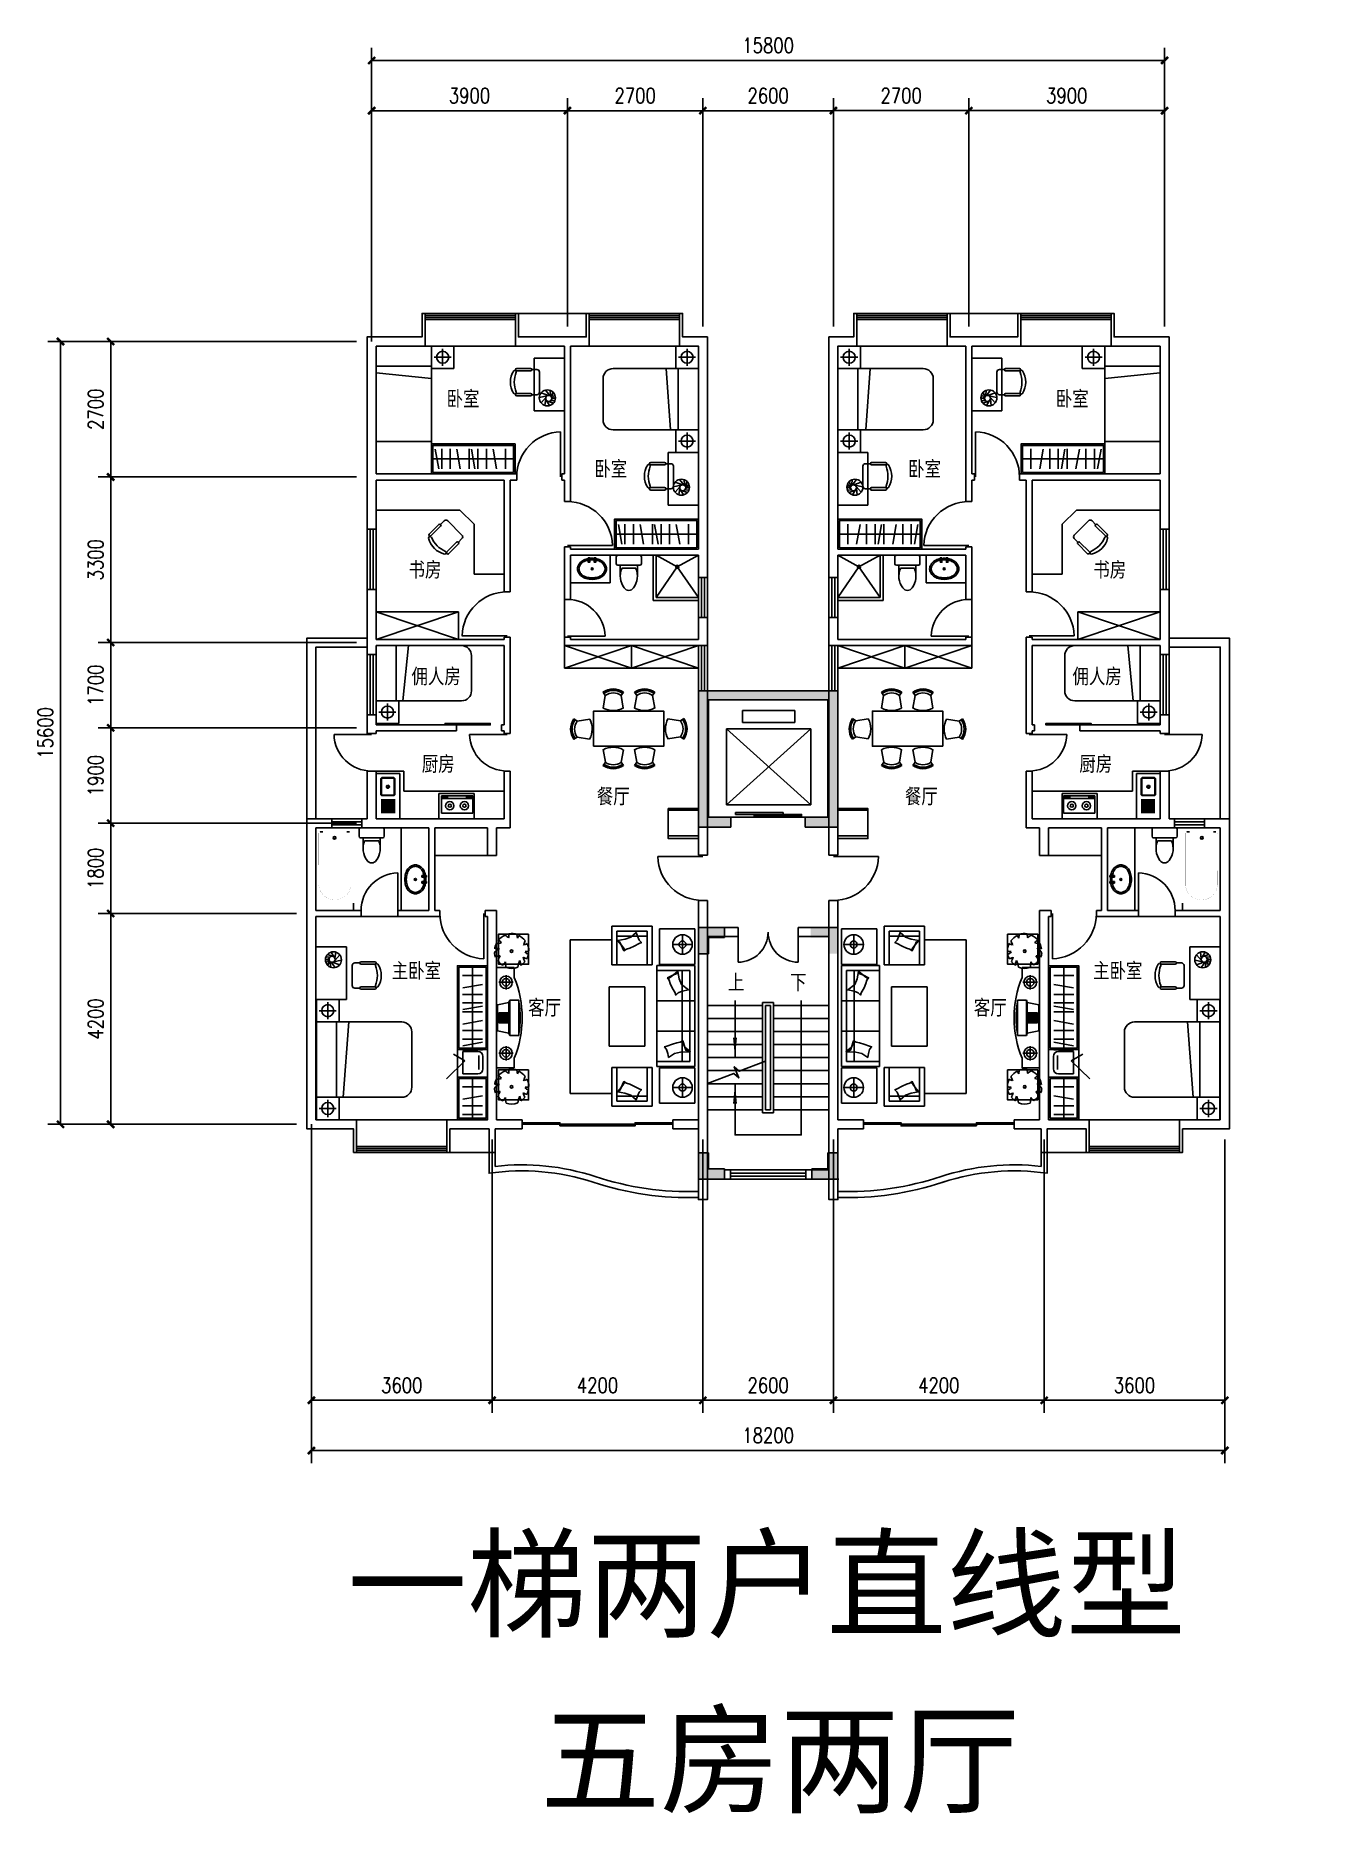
# Model space of a CAD drawing. Header units: millimetres. Extents: x 1320 to 26802, y 430 to 35860.
import ezdxf
from ezdxf.enums import TextEntityAlignment as Align

# ---------------------------------------------------------------- set-up
doc = ezdxf.new("R2010")
doc.units = ezdxf.units.MM
doc.linetypes.add('HIDDEN', pattern=[0.375, 0.25, -0.125])
for name, color, linetype in [('COL', 7, 'Continuous'), ('H', 13, 'Continuous'), ('JJ', 6, 'Continuous'), ('PUB_DIM', 3, 'Continuous'), ('PUB_H', 13, 'Continuous'), ('STAIR', 2, 'Continuous'), ('TEXT', 7, 'Continuous'), ('TOILET', 7, 'Continuous'), ('W', 2, 'Continuous'), ('WALL', 4, 'Continuous'), ('WC', 10, 'Continuous'), ('WINDOW', 5, 'Continuous'), ('WINDOW_TEXT', 7, 'Continuous'), ('轮廓线', 240, 'Continuous')]:
    doc.layers.add(name, color=color, linetype=linetype)
doc.styles.add('-黑体', font='simhei.ttf')
doc.styles.add('DIM_FONT', font='SIMPLEX.shx', dxfattribs={"width": 0.8})
doc.styles.add('SIMPLEX', font='SIMPLEX.SHX')
doc.styles.add('ST', font='SimSun.ttf', dxfattribs={"width": 0.8})
doc.styles.get("Standard").update_dxf_attribs({"font": 'arial.ttf'})
doc.dimstyles.new('DIMN', dxfattribs={"dimtxt": 300, "dimasz": 1, "dimexe": 250, "dimexo": 300, "dimgap": 150, "dimtad": 1, "dimdec": 0, "dimdsep": 46, "dimtxsty": 'DIM_FONT', "dimblk": '_DIMX', "dimblk1": 'ARCHTICK', "dimblk2": 'ARCHTICK', "dimcen": 0.1, "dimclrt": 7, "dimadec": 0, "dimazin": 0, "dimtfac": 1, "dimtdec": 0, "dimtix": 1, "dimtmove": 2, "dimatfit": 3, "dimldrblk": '_DIMX', "dimfxl": 1, "dimtolj": 1, "dimtzin": 0, "dimarcsym": 0})

msp = doc.modelspace()

# ---------------------------------------------------------------- texts
at = {"style": 'ST'}
for s, p in [('一梯两户直线型', (7532.3, 4126.5)), ('五房两厅', (11377.7, 623.6))]:
    msp.add_text(s, height=1750, dxfattribs=at).set_placement(p)
at = {"layer": 'TEXT', "style": '-黑体', "width": 0.8}
for s, p in [('卧室', (9510, 28474.5)), ('卧室', (12453.5, 27077.1)), ('书房', (8752.3, 25068.2)), ('佣人房', (8810.6, 22942.8)), ('厨房', (9016.1, 21198.3)), ('餐厅', (12502.3, 20551.1)), ('主卧室', (8416.5, 17077.1)), ('客厅', (11134, 16341.6))]:
    msp.add_text(s, height=300, rotation=360, dxfattribs=at).set_placement(p)
for s, p in [('卧室', (21649.6, 28474.5)), ('卧室', (18706.2, 27077.1)), ('书房', (22396.5, 25068.2)), ('佣人房', (21981.6, 22942.8)), ('厨房', (22117.8, 21198.3)), ('餐厅', (18642.5, 20551.1)), ('主卧室', (22392, 17077.1)), ('上', (15115, 16844.4)), ('下', (16352.1, 16847.1)), ('客厅', (20016.2, 16341.6))]:
    msp.add_text(s, height=300, dxfattribs=at).set_placement(p)

# ---------------------------------------------------------------- blocks, each defined once
blk = doc.blocks.new('_ARCHTICK')
at = {"color": 0, "linetype": 'ByBlock', "const_width": 0.15}
blk.add_lwpolyline([(-0.5, -0.5), (0.5, 0.5)], dxfattribs=at)
blk = doc.blocks.new('_DIMX')
at = {"const_width": 50}
blk.add_lwpolyline([(-70, -70), (70, 70)], dxfattribs=at)
blk = doc.blocks.new('*D71')
at = {"layer": 'DEFPOINTS', "color": 0, "transparency": 16777216}
for p in [(19917, 34363), (19917, 29763), (23817, 29763)]:
    blk.add_point(p, dxfattribs=at)
at = {"layer": 'PUB_DIM', "color": 0, "lineweight": -2, "transparency": 16777216}
for p, q in [((19917, 30063), (19917, 34613)), ((23817, 30063), (23817, 34613)), ((23816, 34363), (19918, 34363))]:
    blk.add_line(p, q, dxfattribs=at)
at = {"layer": 'PUB_DIM', "color": 0, "lineweight": -2, "transparency": 16777216, "rotation": 180}
blk.add_blockref('_DIMX', (19917, 34363), dxfattribs=at)
at = {"layer": 'PUB_DIM', "color": 0, "lineweight": -2, "transparency": 16777216}
blk.add_blockref('_DIMX', (23817, 34363), dxfattribs=at)
at = {"layer": 'PUB_DIM', "color": 7, "transparency": 16777216, "insert": (21867, 34663), "char_height": 300, "attachment_point": 5, "style": 'DIM_FONT'}
blk.add_mtext('\\A1;3900', dxfattribs=at)
blk = doc.blocks.new('*D72')
at = {"layer": 'DEFPOINTS', "color": 0, "transparency": 16777216}
for p in [(17217, 34363), (17217, 29763), (19917, 29763)]:
    blk.add_point(p, dxfattribs=at)
at = {"layer": 'PUB_DIM', "color": 0, "lineweight": -2, "transparency": 16777216}
for p, q in [((17217, 30063), (17217, 34613)), ((19917, 30063), (19917, 34613)), ((19916, 34363), (17218, 34363))]:
    blk.add_line(p, q, dxfattribs=at)
at = {"layer": 'PUB_DIM', "color": 0, "lineweight": -2, "transparency": 16777216, "rotation": 180}
blk.add_blockref('_DIMX', (17217, 34363), dxfattribs=at)
at = {"layer": 'PUB_DIM', "color": 0, "lineweight": -2, "transparency": 16777216}
blk.add_blockref('_DIMX', (19917, 34363), dxfattribs=at)
at = {"layer": 'PUB_DIM', "color": 7, "transparency": 16777216, "insert": (18567, 34663), "char_height": 300, "attachment_point": 5, "style": 'DIM_FONT'}
blk.add_mtext('\\A1;2700', dxfattribs=at)
blk = doc.blocks.new('M_A2ZXL')
blk.add_line((-0.472, 0), (-0.472, -1))
blk.add_arc((-0.5, 0), 1, 271.6231, 0)
blk = doc.blocks.new('_E6GUL')
at = {"layer": 'WC'}
for points in [[(-0.75, 2.03, 0.026429), (-1.19, 1.93, 0.082314), (-2.12, 1.48, 0.114383), (-2.69, 0.76, 0.13438), (-2.9, 0, 0.13438), (-2.69, -0.76, 0.114383), (-2.12, -1.48, 0.082314), (-1.19, -1.93, 0.07067), (0, -2.1, 0.07067), (1.19, -1.93, 0.082314), (2.12, -1.48, 0.114383), (2.69, -0.76, 0.13438), (2.9, 0, 0.137198)], [(-0.75, 1.73, 0.023054), (-1.11, 1.64, 0.082314), (-1.95, 1.24, 0.115519), (-2.43, 0.61, 0.13438), (-2.6, 0, 0.13438), (-2.43, -0.61, 0.115519), (-1.95, -1.24, 0.082314), (-1.11, -1.64, 0.07067), (0, -1.8, 0.07067), (1.11, -1.64, 0.082314), (1.95, -1.24, 0.115519), (2.43, -0.61, 0.13438), (2.6, 0, 0.137558)], [(0.45, 2.08, 0.026396), (0, 2.1, 0.026396), (-0.45, 2.08, 0.082314)], [(0.45, 1.77, 0.028399), (0, 1.8, 0.028399), (-0.45, 1.77, 0.082314)], [(2.9, 0, 0.13438), (2.69, 0.76, 0.114383), (2.12, 1.48, 0.082314), (1.19, 1.93, 0.026429), (0.75, 2.03, 0.027051)], [(2.6, 0, 0.13438), (2.43, 0.61, 0.115519), (1.95, 1.24, 0.082314), (1.11, 1.64, 0.023054), (0.75, 1.73, 0.029229)]]:
    blk.add_lwpolyline(points, format="xyb", dxfattribs=at)
for points in [[(-0.45, 2.2), (-0.75, 2.2), (-0.75, 1.3), (-0.45, 1.3)], [(0.75, 2.2), (0.45, 2.2), (0.45, 1.3), (0.75, 1.3)]]:
    blk.add_lwpolyline(points, close=True, dxfattribs=at)
for radius in [0.2, 0.1]:
    blk.add_circle((0, 0), radius, dxfattribs=at)
at = {"style": 'DIM_FONT', "width": 0.8, "flags": 9}
for tag in ['YSIZE', 'XSIZE']:
    blk.add_attdef(tag, (0, 0), '', height=0.5, dxfattribs=at)
blk = doc.blocks.new('S-DOOR')
at = {"layer": 'WINDOW'}
for points in [[(0, 0), (750, 0), (750, 30), (0, 30)], [(750, -30), (1500, -30), (1500, 0), (750, 0)], [(1500, -30), (2250, -30), (2250, 0), (1500, 0)], [(2250, 0), (3000, 0), (3000, 30), (2250, 30)]]:
    blk.add_lwpolyline(points, close=True, dxfattribs=at)
blk = doc.blocks.new('_C12HYY')
at = {"layer": 'JJ'}
for p, q in [((-121, 174), (-185, 221)), ((-121, 174), (130, 212)), ((-126, -142), (-193, -187)), ((-126, -142), (123, -188))]:
    blk.add_line(p, q, dxfattribs=at)
for centre, radius, start, end in [((102, 12), 356, 143.9219, 214.0241), ((102, 12), 326, 143.9219, 214.0241), ((102, 12), 276, 143.9219, 214.0241), ((-249, 18), 425, 330.9005, 27.0455)]:
    blk.add_arc(centre, radius, start, end, dxfattribs=at)
at = {"style": 'DIM_FONT', "width": 0.8, "flags": 9}
for tag in ['XSIZE', 'YSIZE']:
    blk.add_attdef(tag, (-24, 18), '', height=0.5, rotation=356.9059, dxfattribs=at)
for tag in ['XSIZE', 'YSIZE']:
    blk.add_attdef(tag, (0, 0), '', height=0.5, dxfattribs=at)
blk = doc.blocks.new('_C11DKQ')
at = {"layer": 'JJ'}
for p, q in [((-1166, 312), (-1212, 377)), ((-849, 313), (-804, 379)), ((-541, 312), (-587, 377)), ((-224, 313), (-179, 379)), ((-1166, 312), (-1207, 62)), ((-849, 313), (-807, 63)), ((-541, 312), (-582, 62)), ((-224, 313), (-182, 63)), ((332, -194), (82, -153)), ((332, -194), (397, -148)), ((333, -511), (83, -553)), ((333, -511), (399, -556))]:
    blk.add_line(p, q, dxfattribs=at)
blk.add_lwpolyline([(-1400, -700), (0, -700), (0, 0), (-1400, 0)], close=True, dxfattribs=at)
for centre, radius, start, end in [((-1007, 87), 356, 55.1246, 125.2269), ((-1007, 87), 326, 55.1246, 125.2269), ((-1007, 87), 276, 55.1246, 125.2269), ((-382, 87), 356, 55.1246, 125.2269), ((-382, 87), 326, 55.1246, 125.2269), ((-382, 87), 276, 55.1246, 125.2269), ((-1008, 438), 425, 242.1033, 298.2483), ((-383, 438), 425, 242.1033, 298.2483), ((458, -352), 425, 152.1033, 208.2483), ((107, -353), 276, 325.1246, 35.2269), ((107, -353), 326, 325.1246, 35.2269), ((107, -353), 356, 325.1246, 35.2269)]:
    blk.add_arc(centre, radius, start, end, dxfattribs=at)
at = {"layer": 'JJ', "xscale": -1}
for p, rotation in [((-1604, -344), 178.7972248939161), ((-1021, -894), 268.7972248939161), ((-396, -894), 268.7972248939161)]:
    blk.add_blockref('_C12HYY', p, dxfattribs=dict(at, rotation=rotation))
at = {"style": 'DIM_FONT', "width": 0.8, "flags": 9}
for tag in ['XSIZE', 'YSIZE']:
    blk.add_attdef(tag, (0, 0), '', height=0.5, dxfattribs=at)
blk = doc.blocks.new('*D56')
at = {"layer": 'DEFPOINTS', "color": 0, "transparency": 16777216}
for p in [(17217, 14163), (21417, 14163), (17217, 8663)]:
    blk.add_point(p, dxfattribs=at)
at = {"layer": 'PUB_DIM', "color": 0, "lineweight": -2, "transparency": 16777216}
for p, q in [((17217, 13863), (17217, 8413)), ((21417, 13863), (21417, 8413)), ((21416, 8663), (17218, 8663))]:
    blk.add_line(p, q, dxfattribs=at)
at = {"layer": 'PUB_DIM', "color": 0, "lineweight": -2, "transparency": 16777216, "rotation": 180}
blk.add_blockref('_DIMX', (17217, 8663), dxfattribs=at)
at = {"layer": 'PUB_DIM', "color": 0, "lineweight": -2, "transparency": 16777216}
blk.add_blockref('_DIMX', (21417, 8663), dxfattribs=at)
at = {"layer": 'PUB_DIM', "color": 7, "transparency": 16777216, "insert": (19317, 8963), "char_height": 300, "attachment_point": 5, "style": 'DIM_FONT'}
blk.add_mtext('\\A1;4200', dxfattribs=at)
blk = doc.blocks.new('*D60')
at = {"layer": 'DEFPOINTS', "color": 0, "transparency": 16777216}
for p in [(8017, 29763), (2817, 27063), (8017, 27063)]:
    blk.add_point(p, dxfattribs=at)
at = {"layer": 'PUB_DIM', "color": 0, "lineweight": -2, "transparency": 16777216}
for p, q in [((7717, 29763), (2567, 29763)), ((2817, 29762), (2817, 27064)), ((7717, 27063), (2567, 27063))]:
    blk.add_line(p, q, dxfattribs=at)
for p, rotation in [((2817, 29763), 90), ((2817, 27063), 270)]:
    blk.add_blockref('_DIMX', p, dxfattribs=dict(at, rotation=rotation))
at = {"layer": 'PUB_DIM', "color": 7, "transparency": 16777216, "insert": (2517, 28413), "char_height": 300, "attachment_point": 5, "rotation": 90, "style": 'DIM_FONT'}
blk.add_mtext('\\A1;2700', dxfattribs=at)
blk = doc.blocks.new('*D61')
at = {"layer": 'DEFPOINTS', "color": 0, "transparency": 16777216}
for p in [(8017, 27063), (2817, 23763), (8017, 23763)]:
    blk.add_point(p, dxfattribs=at)
at = {"layer": 'PUB_DIM', "color": 0, "lineweight": -2, "transparency": 16777216}
for p, q in [((7717, 27063), (2567, 27063)), ((2817, 27062), (2817, 23764)), ((7717, 23763), (2567, 23763))]:
    blk.add_line(p, q, dxfattribs=at)
for p, rotation in [((2817, 27063), 90), ((2817, 23763), 270)]:
    blk.add_blockref('_DIMX', p, dxfattribs=dict(at, rotation=rotation))
at = {"layer": 'PUB_DIM', "color": 7, "transparency": 16777216, "insert": (2517, 25413), "char_height": 300, "attachment_point": 5, "rotation": 90, "style": 'DIM_FONT'}
blk.add_mtext('\\A1;3300', dxfattribs=at)
blk = doc.blocks.new('*D62')
at = {"layer": 'DEFPOINTS', "color": 0, "transparency": 16777216}
for p in [(8017, 23763), (2817, 22063), (8017, 22063)]:
    blk.add_point(p, dxfattribs=at)
at = {"layer": 'PUB_DIM', "color": 0, "lineweight": -2, "transparency": 16777216}
for p, q in [((7717, 23763), (2567, 23763)), ((2817, 23762), (2817, 22064)), ((7717, 22063), (2567, 22063))]:
    blk.add_line(p, q, dxfattribs=at)
for p, rotation in [((2817, 23763), 90), ((2817, 22063), 270)]:
    blk.add_blockref('_DIMX', p, dxfattribs=dict(at, rotation=rotation))
at = {"layer": 'PUB_DIM', "color": 7, "transparency": 16777216, "insert": (2517, 22913), "char_height": 300, "attachment_point": 5, "rotation": 90, "style": 'DIM_FONT'}
blk.add_mtext('\\A1;1700', dxfattribs=at)
blk = doc.blocks.new('*D63')
at = {"layer": 'DEFPOINTS', "color": 0, "transparency": 16777216}
for p in [(8017, 22063), (2817, 20163), (8017, 20163)]:
    blk.add_point(p, dxfattribs=at)
at = {"layer": 'PUB_DIM', "color": 0, "lineweight": -2, "transparency": 16777216}
for p, q in [((7717, 22063), (2567, 22063)), ((2817, 22062), (2817, 20164)), ((7717, 20163), (2567, 20163))]:
    blk.add_line(p, q, dxfattribs=at)
for p, rotation in [((2817, 22063), 90), ((2817, 20163), 270)]:
    blk.add_blockref('_DIMX', p, dxfattribs=dict(at, rotation=rotation))
at = {"layer": 'PUB_DIM', "color": 7, "transparency": 16777216, "insert": (2517, 21113), "char_height": 300, "attachment_point": 5, "rotation": 90, "style": 'DIM_FONT'}
blk.add_mtext('\\A1;1900', dxfattribs=at)
blk = doc.blocks.new('*D64')
at = {"layer": 'DEFPOINTS', "color": 0, "transparency": 16777216}
for p in [(8017, 20163), (2817, 18363), (6817, 18363)]:
    blk.add_point(p, dxfattribs=at)
at = {"layer": 'PUB_DIM', "color": 0, "lineweight": -2, "transparency": 16777216}
for p, q in [((7717, 20163), (2567, 20163)), ((2817, 20162), (2817, 18364)), ((6517, 18363), (2567, 18363))]:
    blk.add_line(p, q, dxfattribs=at)
for p, rotation in [((2817, 20163), 90), ((2817, 18363), 270)]:
    blk.add_blockref('_DIMX', p, dxfattribs=dict(at, rotation=rotation))
at = {"layer": 'PUB_DIM', "color": 7, "transparency": 16777216, "insert": (2517, 19263), "char_height": 300, "attachment_point": 5, "rotation": 90, "style": 'DIM_FONT'}
blk.add_mtext('\\A1;1800', dxfattribs=at)
blk = doc.blocks.new('*D65')
at = {"layer": 'DEFPOINTS', "color": 0, "transparency": 16777216}
for p in [(6817, 18363), (2817, 14163), (6817, 14163)]:
    blk.add_point(p, dxfattribs=at)
at = {"layer": 'PUB_DIM', "color": 0, "lineweight": -2, "transparency": 16777216}
for p, q in [((6517, 18363), (2567, 18363)), ((2817, 18362), (2817, 14164)), ((6517, 14163), (2567, 14163))]:
    blk.add_line(p, q, dxfattribs=at)
for p, rotation in [((2817, 18363), 90), ((2817, 14163), 270)]:
    blk.add_blockref('_DIMX', p, dxfattribs=dict(at, rotation=rotation))
at = {"layer": 'PUB_DIM', "color": 7, "transparency": 16777216, "insert": (2517, 16263), "char_height": 300, "attachment_point": 5, "rotation": 90, "style": 'DIM_FONT'}
blk.add_mtext('\\A1;4200', dxfattribs=at)
blk = doc.blocks.new('*D66')
at = {"layer": 'DEFPOINTS', "color": 0, "transparency": 16777216}
for p in [(8017, 29763), (1817, 14163), (6817, 14163)]:
    blk.add_point(p, dxfattribs=at)
at = {"layer": 'PUB_DIM', "color": 0, "lineweight": -2, "transparency": 16777216}
for p, q in [((7717, 29763), (1567, 29763)), ((1817, 29762), (1817, 14164)), ((6517, 14163), (1567, 14163))]:
    blk.add_line(p, q, dxfattribs=at)
for p, rotation in [((1817, 29763), 90), ((1817, 14163), 270)]:
    blk.add_blockref('_DIMX', p, dxfattribs=dict(at, rotation=rotation))
at = {"layer": 'PUB_DIM', "color": 7, "transparency": 16777216, "insert": (1517, 21963), "char_height": 300, "attachment_point": 5, "rotation": 90, "style": 'DIM_FONT'}
blk.add_mtext('\\A1;15600', dxfattribs=at)
blk = doc.blocks.new('M_C32CXI')
for p, q in [((-188, 275), (87, 275)), ((87, 225), (-188, 225)), ((212, 250), (112, 250)), ((262, 200), (262, -200)), ((-188, -225), (87, -225)), ((87, -275), (-188, -275)), ((212, -250), (112, -250))]:
    blk.add_line(p, q)
for centre, radius, start, end in [((111, 0), 426, 148.1092, 211.8908), ((-227, 210), 28.1, 338.7607, 148.1092), ((314, 0), 552, 158.7607, 201.2393), ((-188, 250), 25, 90, 270), ((87, 250), 25, 270, 90), ((212, 200), 50, 0, 90), ((-227, -210), 28.1, 211.8908, 21.2393), ((-188, -250), 25, 90, 270), ((87, -250), 25, 270, 90), ((212, -200), 50, 270, 0)]:
    blk.add_arc(centre, radius, start, end)
at = {"width": 0.8, "flags": 9}
for tag in ['XSIZE', 'YSIZE']:
    blk.add_attdef(tag, (0, 0), '', height=0.5, dxfattribs=at)
blk = doc.blocks.new('_C20TYU')
at = {"layer": 'WC'}
for p, q in [((0, 10), (0, -10)), ((0, 10), (3.5, 10)), ((1.87, 8.52), (1.87, 5.62)), ((3.5, 10), (3.5, 8.06)), ((0.42, 7.07), (3.32, 7.07)), ((2.46, 3.08), (0.17, 2.61)), ((0.17, 2.61), (0.17, 0)), ((0.43, 0), (0.43, 0.97)), ((0.43, 0.97), (2.46, 0.97)), ((0.53, 0), (0.53, 0.87)), ((0.53, 0.87), (2.46, 0.87)), ((0.73, 0), (0.73, 0.87)), ((0.93, 0), (0.93, 0.87)), ((1.13, 0), (1.13, 0.87)), ((1.33, 0), (1.33, 0.87)), ((1.53, 0), (1.53, 0.87)), ((1.73, 0), (1.73, 0.87)), ((1.93, 0), (1.93, 0.87)), ((2.13, 0), (2.13, 0.87)), ((2.63, 3.5), (2.46, 3.08)), ((2.46, 3.08), (2.46, 0)), ((4.43, 3.5), (2.63, 3.5)), ((2.63, 3.5), (2.63, -3.5)), ((4.43, 3.5), (4.43, -3.5)), ((0.17, -2.61), (0.17, 0)), ((2.46, -3.08), (0.17, -2.61)), ((0.43, 0), (0.43, -0.97)), ((0.43, -0.97), (2.46, -0.97)), ((0.53, 0), (0.53, -0.87)), ((0.53, -0.87), (2.46, -0.87)), ((0.73, 0), (0.73, -0.87)), ((0.93, 0), (0.93, -0.87)), ((1.13, 0), (1.13, -0.87)), ((1.33, 0), (1.33, -0.87)), ((1.53, 0), (1.53, -0.87)), ((1.73, 0), (1.73, -0.87)), ((1.93, 0), (1.93, -0.87)), ((2.13, 0), (2.13, -0.87)), ((2.46, -3.08), (2.46, 0)), ((2.63, -3.5), (2.46, -3.08)), ((4.43, -3.5), (2.63, -3.5)), ((0.42, -7.07), (3.32, -7.07)), ((1.87, -8.52), (1.87, -5.62)), ((0, -10), (3.5, -10)), ((3.5, -8.06), (3.5, -10))]:
    blk.add_line(p, q, dxfattribs=at)
for centre, radius in [((1.87, 7.07), 1.25), ((1.87, 7.07), 0.75), ((1.87, -7.07), 1.25), ((1.87, -7.07), 0.75)]:
    blk.add_circle(centre, radius, dxfattribs=at)
for centre, radius, start, end in [((-16.23, 0), 21.32, 337.7852, 22.2148), ((-16.04, 0), 20.72, 351.2285, 8.7715)]:
    blk.add_arc(centre, radius, start, end, dxfattribs=at)
at = {"style": 'DIM_FONT', "width": 0.8, "flags": 9}
for tag in ['YSIZE', 'XSIZE']:
    blk.add_attdef(tag, (0, 0), '', height=0.5, dxfattribs=at)
blk = doc.blocks.new('_C0BXV')
at = {"layer": 'JJ', "xscale": -100, "yscale": 100, "zscale": 100, "rotation": 89.9999999999999}
blk.add_blockref('_C20TYU', (0, 0), dxfattribs=at)
at = {"style": 'DIM_FONT', "width": 0.8, "flags": 9}
for tag in ['XSIZE', 'YSIZE']:
    blk.add_attdef(tag, (0, 0), '', height=0.5, dxfattribs=at)
blk = doc.blocks.new('_C18POR')
at = {"layer": 'JJ'}
for p, q in [((0, 0), (0, 1500)), ((0, 1500), (1700, 1500)), ((400, 0), (400, 1500)), ((533, 1500), (644, 0)), ((1900, 200), (1900, 1300)), ((0, 0), (1700, 0))]:
    blk.add_line(p, q, dxfattribs=at)
for centre, start, end in [((1700, 1300), 0, 90), ((1700, 200), 270, 0)]:
    blk.add_arc(centre, 200, start, end, dxfattribs=at)
at = {"style": 'DIM_FONT', "width": 0.8, "flags": 9}
for tag in ['XSIZE', 'YSIZE']:
    blk.add_attdef(tag, (0, 0), '', height=0.5, dxfattribs=at)
blk = doc.blocks.new('_C4CHW')
at = {"layer": 'JJ'}
blk.add_blockref('_C18POR', (0, 0), dxfattribs=at)
at = {"style": 'DIM_FONT', "width": 0.8, "flags": 9}
for tag in ['XSIZE', 'YSIZE']:
    blk.add_attdef(tag, (0, 0), '', height=0.5, dxfattribs=at)
blk = doc.blocks.new('_C4COF')
at = {"layer": 'WALL'}
blk.add_blockref('_C4CHW', (0, 0), dxfattribs=at)
at = {"style": 'DIM_FONT', "width": 0.8, "flags": 9}
for tag in ['XSIZE', 'YSIZE']:
    blk.add_attdef(tag, (0, 0), '', height=0.5, dxfattribs=at)
blk = doc.blocks.new('M-1800')
at = {"layer": 'WALL'}
for p, q in [((-900, 0), (-900, -650)), ((900, 0), (900, -650)), ((-960, -180), (-960, -650)), ((900, -180), (900, -180)), ((960, -180), (960, -650)), ((-960, -650), (-900, -650)), ((900, -650), (960, -650))]:
    blk.add_line(p, q, dxfattribs=at)
at = {"layer": 'WINDOW'}
for p, q in [((-900, 0), (900, 0)), ((-900, -530), (900, -530)), ((-900, -570), (900, -570)), ((-900, -610), (900, -610)), ((-900, -650), (900, -650))]:
    blk.add_line(p, q, dxfattribs=at)
blk = doc.blocks.new('_C2GBH')
at = {"layer": 'JJ'}
for p, q in [((-395, -225), (-55, -225)), ((-225, -55), (-225, -395))]:
    blk.add_line(p, q, dxfattribs=at)
blk.add_lwpolyline([(-450, 0), (-450, -450), (0, -450), (0, 0)], close=True, dxfattribs=at)
blk.add_circle((-225, -225), 120, dxfattribs=at)
at = {"style": 'DIM_FONT', "width": 0.8, "flags": 9}
for tag in ['XSIZE', 'YSIZE']:
    blk.add_attdef(tag, (0, 0), '', height=0.5, dxfattribs=at)
blk = doc.blocks.new('M_C4')
for p, q in [((0, -150), (0, 150)), ((363, 169), (84, 169)), ((100, 250), (350, 250)), ((450, 150), (450, -150)), ((450, -150), (0, -150)), ((187, -107), (57, -336)), ((187, -107), (547, -475))]:
    blk.add_line(p, q)
for centre, start, end in [((100, 150), 90, 180), ((350, 150), 0, 90)]:
    blk.add_arc(centre, 100, start, end)
at = {"flags": 9}
for tag in ['XSIZE', 'YSIZE']:
    blk.add_attdef(tag, (0, 0), '', height=0.5, dxfattribs=at)
at = {"width": 0.8, "flags": 9}
for tag in ['YSIZE', 'XSIZE', 'XSIZE', 'YSIZE']:
    blk.add_attdef(tag, (225, -150), '', height=0.5, dxfattribs=at)
blk = doc.blocks.new('M_C56KIS')
for p, q in [((62, 318), (72, 242)), ((72, 242), (101, 299)), ((101, 299), (101, 299))]:
    blk.add_line(p, q)
blk.add_lwpolyline([(294, 325), (294, -275), (-306, -275), (-306, 325)], close=True)
blk.add_circle((-46, -16), 24.7)
for centre, radius, start, end in [((-277, -88), 115, 97.3912, 159.6952), ((-332, -105), 143, 71.8009, 110.5991), ((-46, -12), 338, 154.3498, 173.0356), ((-402, 850), 718, 274.1465, 282.1238), ((-307, 139), 56.5, 8.941, 100.0107), ((-46, -12), 340, 112.0103, 142.6392), ((-371, -22), 380, 45.9782, 58.5315), ((-666, 365), 570, 348.5728, 356.6649), ((-46, -12), 348, 72.0426, 98.475), ((-46, -12), 341, 37.2751, 64.8245), ((207, 198), 84.2, 254.8555, 310.96), ((82, 215), 145, 319.7203, 351.7151), ((-46, -12), 345, 0.5321, 25.5856), ((-46, -12), 342, 185.9236, 201.5277), ((-287, -214), 106, 81.8314, 131.8278), ((-119, -230), 194, 141.6582, 174.3093), ((-46, -12), 333, 216.594, 237.4464), ((-456, -26), 353, 310.8536, 325.193), ((259, -243), 425, 177.9455, 193.2146), ((-46, -12), 346, 251.5307, 290.63), ((1320, -611), 1274, 161.2865, 167.5451), ((-13, -284), 151, 354.7323, 32.8544), ((-46, -12), 339, 302.6098, 320.6752), ((1199, 167), 1058, 196.6397, 201.9099), ((262, -63), 99.6, 227.0454, 270.9651), ((241, 102), 125, 263.2775, 297.8128), ((333, 45), 131, 215.3868, 249.7411), ((-46, -12), 344, 334.0767, 348.9021)]:
    blk.add_arc(centre, radius, start, end)
at = {"style": 'DIM_FONT', "width": 0.8, "flags": 9}
for tag in ['XSIZE', 'YSIZE']:
    blk.add_attdef(tag, (0, 0), '', height=0.5, dxfattribs=at)
blk = doc.blocks.new('_E8EJY')
at = {"layer": 'WC', "linetype": 'Continuous'}
for p, q in [((-900, 471), (0, 471)), ((-900, 0), (-900, 471)), ((0, 471), (0, 0)), ((-900, 0), (0, 0))]:
    blk.add_line(p, q, dxfattribs=at)
at = {"layer": 'WC', "linetype": 'HIDDEN'}
blk.add_line((-900, 471), (-900, 171), dxfattribs=at)
at = {"layer": 'WC'}
for p, q in [((-807, 357), (-808, 353)), ((-804, 361), (-807, 357)), ((-801, 363), (-804, 361)), ((-797, 363), (-801, 363)), ((-797, 363), (-484, 363)), ((-387, 367), (-114, 367)), ((-808, 353), (-809, 351)), ((-809, 120), (-809, 351)), ((-484, 108), (-797, 108)), ((-472, 351), (-472, 120)), ((-387, 339), (-114, 339)), ((-387, 317), (-114, 317)), ((-387, 289), (-114, 289)), ((-387, 267), (-114, 267)), ((-387, 239), (-114, 239)), ((-387, 217), (-114, 217)), ((-387, 189), (-114, 189)), ((-387, 167), (-114, 167)), ((-387, 139), (-114, 139)), ((-387, 117), (-114, 117))]:
    blk.add_line(p, q, dxfattribs=at)
blk.add_lwpolyline([(-803, 376), (-478, 376), (-460, 357), (-460, 114), (-478, 96), (-803, 96), (-820, 114), (-820, 357)], close=True, dxfattribs=at)
for points in [[(-472, 351), (-473, 355), (-475, 359), (-478, 362), (-482, 363), (-484, 363)], [(-809, 120), (-808, 116), (-806, 112), (-803, 109), (-799, 108), (-797, 108)], [(-666, 236), (-665, 225), (-659, 216), (-652, 209), (-642, 206), (-632, 206), (-622, 209), (-614, 216), (-609, 225), (-607, 236), (-609, 246), (-614, 255), (-622, 262), (-632, 266), (-642, 266), (-652, 262), (-659, 255), (-665, 246), (-666, 236)], [(-656, 236), (-655, 229), (-651, 223), (-646, 219), (-640, 216), (-633, 216), (-627, 219), (-622, 223), (-619, 229), (-618, 236), (-619, 242), (-622, 248), (-627, 253), (-633, 255), (-640, 255), (-646, 253), (-651, 248), (-655, 242), (-656, 236)], [(-484, 108), (-480, 109), (-476, 111), (-474, 114), (-472, 118), (-472, 120)]]:
    blk.add_lwpolyline(points, dxfattribs=at)
at = {"style": 'DIM_FONT', "width": 0.8, "flags": 9}
for tag in ['XSIZE', 'YSIZE']:
    blk.add_attdef(tag, (0, 0), '', height=0.5, dxfattribs=at)
blk = doc.blocks.new('M_C5')
for p, q in [((-54, -14), (-154, 45)), ((-71, 21), (-106, 120)), ((-60, 63), (-50, 152)), ((-28, 86), (7, 160)), ((-9, 88), (59, 149)), ((12, 83), (112, 114)), ((26, 75), (152, 50)), ((42, 53), (156, -35)), ((48, 21), (102, -123)), ((-26, -30), (-153, -47)), ((14, -26), (-99, -126)), ((41, -2), (5, -160))]:
    blk.add_line(p, q)
for centre, radius in [((0, 0), 160), ((-11, 28), 60)]:
    blk.add_circle(centre, radius)
at = {"width": 0.8, "flags": 9}
for tag in ['XSIZE', 'YSIZE']:
    blk.add_attdef(tag, (0, 0), '', height=0.5, dxfattribs=at)
blk = doc.blocks.new('M_E4')
for p, q in [((670, -80), (670, -137)), ((670, -86), (670, -97)), ((670, -663), (670, -614))]:
    blk.add_line(p, q)
at = {"const_width": 1.5}
for points in [[(-750, -750), (-750, 0)], [(-750, 0), (750, 0)], [(750, 0), (750, -750)], [(608, -56), (640, -56)], [(670, -90), (670, -656)], [(670, -663), (670, -655)], [(750, -750), (-750, -750)]]:
    blk.add_lwpolyline(points, dxfattribs=at)
for points in [[(-399, -56, 0.930688), (-388, -693, 0.930688)], [(670, -86, 0.414214), (640, -56, 0.414214)], [(670, -90, 0.041784), (670, -85, 0.412615)], [(640, -693, 0.414214), (670, -663, 0.414214)]]:
    blk.add_lwpolyline(points, format="xyb", dxfattribs=at)
at = {"const_width": 1.5, "flags": 128}
for points in [[(-399, -56), (608, -56)], [(-399, -694), (645, -692)]]:
    blk.add_lwpolyline(points, dxfattribs=at)
for radius in [25, 23]:
    blk.add_circle((550, -381), radius)
blk.add_arc((640, -663), 30, 270, 280.176)
at = {"width": 0.8, "flags": 9}
for tag in ['XSIZE', 'YSIZE']:
    blk.add_attdef(tag, (0, 0), '', height=0.5, dxfattribs=at)
blk = doc.blocks.new('M_E24TTP')
at = {"layer": 'TOILET', "color": 7}
for p, q in [((-170, 200), (-170, 430)), ((170, 200), (170, 430)), ((-250, 30), (-250, 170)), ((-220, 200), (220, 200)), ((220, 0), (-220, 0)), ((-140, 260), (140, 260)), ((250, 170), (250, 30))]:
    blk.add_line(p, q, dxfattribs=at)
for centre, radius, start, end in [((227, 413), 398, 143.3619, 202.5495), ((0, 590), 110, 33.4509, 146.5491), ((-227, 413), 398, 337.4505, 36.6381), ((-220, 170), 30, 90, 180), ((-220, 30), 30, 180, 270), ((220, 170), 30, 0, 90), ((220, 30), 30, 270, 0)]:
    blk.add_arc(centre, radius, start, end, dxfattribs=at)
at = {"style": 'DIM_FONT', "width": 0.8, "flags": 9}
for tag in ['XSIZE', 'YSIZE']:
    blk.add_attdef(tag, (0, 0), '', height=0.5, dxfattribs=at)
blk = doc.blocks.new('_WBLK')
for p, q in [((-0.5, 0.5), (0.5, 0.5)), ((0.5, 0.167), (-0.5, 0.167)), ((0.5, -0.167), (-0.5, -0.167)), ((-0.5, -0.5), (0.5, -0.5))]:
    blk.add_line(p, q)
at = {"layer": 'WINDOW_TEXT', "style": 'SIMPLEX', "flags": 9}
blk.add_attdef('A', text='', height=1, dxfattribs=at).set_placement((0, 1.5), align=Align.MIDDLE)
blk = doc.blocks.new('_E9EKO')
at = {"layer": 'WC', "linetype": 'Continuous'}
for p, q in [((-700, 0), (-700, 500)), ((-700, 500), (0, 500)), ((0, 500), (0, 0)), ((0, 0), (-700, 0))]:
    blk.add_line(p, q, dxfattribs=at)
at = {"layer": 'WC'}
for p, q in [((-673, 387), (-673, 44)), ((-51, 387), (-673, 387)), ((-51, 44), (-51, 387)), ((-673, 100), (-51, 100)), ((-673, 44), (-51, 44)), ((-641, 78), (-641, 66)), ((-630, 68), (-630, 52)), ((-566, 68), (-630, 68)), ((-630, 52), (-566, 52)), ((-566, 52), (-566, 68)), ((-549, 77), (-549, 66)), ((-168, 78), (-168, 66)), ((-157, 68), (-157, 52)), ((-93, 68), (-157, 68)), ((-157, 52), (-93, 52)), ((-93, 52), (-93, 68)), ((-76, 77), (-76, 66))]:
    blk.add_line(p, q, dxfattribs=at)
for points in [[(-549, 77, 0.259034), (-551, 80, 0.076276), (-563, 85, 0.036515), (-576, 88, 0.026615), (-595, 89, 0.026615), (-614, 88, 0.036515), (-627, 85, 0.076276), (-639, 80, 0.259034), (-641, 77, 0.078462), (-641, 76, 0.056762)], [(-549, 66, 0.259034), (-551, 70, 0.076276), (-563, 75, 0.036515), (-576, 77, 0.026615), (-595, 78, 0.026615), (-614, 77, 0.036515), (-627, 75, 0.076276), (-639, 70, 0.259034), (-641, 66, 0.259034), (-639, 63, 0.056762), (-630, 59, 0.036515)], [(-566, 57, 0.008736), (-563, 58, 0.076276), (-551, 63, 0.259034), (-549, 66, 0.259034)], [(-76, 77, 0.259034), (-78, 80, 0.076276), (-90, 85, 0.036515), (-103, 88, 0.026615), (-122, 89, 0.026615), (-141, 88, 0.036515), (-154, 85, 0.076276), (-166, 80, 0.259034), (-168, 77, 0.078462), (-168, 76, 0.056762)], [(-76, 66, 0.259034), (-78, 70, 0.076276), (-90, 75, 0.036515), (-103, 77, 0.026615), (-122, 78, 0.026615), (-141, 77, 0.036515), (-154, 75, 0.076276), (-166, 70, 0.259034), (-168, 66, 0.259034), (-166, 63, 0.056762), (-157, 59, 0.036515)], [(-93, 57, 0.008736), (-90, 58, 0.076276), (-78, 63, 0.259034), (-76, 66, 0.259034)]]:
    blk.add_lwpolyline(points, format="xyb", dxfattribs=at)
at = {"layer": 'WC', "linetype": 'Continuous'}
for centre, radius in [((-508, 241), 82.5), ((-508, 241), 31.6), ((-216, 241), 82.5), ((-216, 241), 31.6)]:
    blk.add_circle(centre, radius, dxfattribs=at)
at = {"style": 'DIM_FONT', "width": 0.8, "flags": 9}
for tag in ['XSIZE', 'YSIZE']:
    blk.add_attdef(tag, (0, 0), '', height=0.5, dxfattribs=at)
blk = doc.blocks.new('_C10')
at = {"layer": 'JJ'}
for p, q in [((-355, -581), (-355, 606)), ((-355, 606), (355, 606)), ((355, -581), (355, 606)), ((-355, -581), (355, -581))]:
    blk.add_line(p, q, dxfattribs=at)
at = {"flags": 9}
for tag in ['XSIZE', 'YSIZE']:
    blk.add_attdef(tag, (0, 0), '', height=0.5, dxfattribs=at)
blk = doc.blocks.new('_C8')
at = {"layer": 'JJ'}
for p, q in [((-756, 1008), (0, 1008)), ((-756, 1008), (-756, 302)), ((-756, 907), (-101, 907)), ((-252, -907), (-252, 907)), ((-101, 907), (-101, -907)), ((0, -1008), (0, 1008)), ((-756, -1008), (-756, 302)), ((0, 302), (-756, 302)), ((0, -302), (-756, -302)), ((-101, -907), (-756, -907)), ((0, -1008), (-756, -1008))]:
    blk.add_line(p, q, dxfattribs=at)
for points in [[(-90, 715), (-288, 723), (-408, 749), (-525, 826), (-540, 749), (-563, 667), (-602, 612), (-558, 604), (-448, 560), (-358, 534), (-292, 523), (-238, 496), (-245, 536), (-233, 552), (-199, 620), (-181, 680), (-92, 708), (-199, 620), (-238, 496)], [(-338, -889), (-311, -743), (-269, -627), (-128, -521), (-253, -496), (-331, -463), (-380, -417), (-394, -460), (-452, -564), (-489, -649), (-509, -713), (-543, -763), (-501, -761), (-487, -775), (-425, -818), (-367, -843), (-345, -886), (-425, -818), (-543, -763)]]:
    blk.add_lwpolyline(points, dxfattribs=at)
at = {"flags": 9}
for tag in ['XSIZE', 'YSIZE']:
    blk.add_attdef(tag, (0, 0), '', height=0.5, dxfattribs=at)
blk = doc.blocks.new('_C11')
at = {"layer": 'JJ'}
for p, q in [((-706, 0), (0, 0)), ((-706, 0), (-706, -706)), ((0, 0), (0, -706)), ((-51, -311), (-441, -311)), ((-246, -506), (-246, -116)), ((-706, -706), (0, -706))]:
    blk.add_line(p, q, dxfattribs=at)
for radius in [195, 69.7]:
    blk.add_circle((-246, -311), radius, dxfattribs=at)
at = {"flags": 9}
for tag in ['XSIZE', 'YSIZE']:
    blk.add_attdef(tag, (0, 0), '', height=0.5, dxfattribs=at)
blk = doc.blocks.new('_C9')
at = {"layer": 'JJ'}
for p, q in [((0, 0), (0, -774)), ((0, 0), (806, 0)), ((806, 0), (806, -774)), ((101, -101), (101, -774)), ((706, -101), (101, -101)), ((101, -202), (706, -202)), ((706, -101), (706, -774)), ((0, -774), (806, -774))]:
    blk.add_line(p, q, dxfattribs=at)
blk.add_lwpolyline([(119, -288), (265, -261), (381, -219), (487, -128), (512, -203), (545, -281), (591, -330), (548, -344), (444, -402), (359, -439), (295, -459), (245, -493), (247, -451), (233, -437), (190, -375), (165, -317), (122, -295), (190, -375), (245, -493)], dxfattribs=at)
at = {"flags": 9}
for tag in ['XSIZE', 'YSIZE']:
    blk.add_attdef(tag, (0, 0), '', height=0.5, dxfattribs=at)
blk = doc.blocks.new('_C1FVM')
at = {"layer": 'JJ'}
for p, q in [((1736, 0), (1030, 0)), ((1030, -706), (1030, 0)), ((1736, -706), (1736, 0)), ((1230, -246), (1620, -246)), ((1425, -51), (1425, -441)), ((1736, -706), (1030, -706)), ((1019, -1657), (1019, -850)), ((1793, -850), (1019, -850)), ((1692, -951), (1019, -951)), ((1591, -1556), (1591, -951)), ((1692, -951), (1692, -1556)), ((1793, -1657), (1793, -850)), ((1692, -1556), (1019, -1556)), ((1793, -1657), (1019, -1657))]:
    blk.add_line(p, q, dxfattribs=at)
blk.add_lwpolyline([(1504, -1537), (1531, -1391), (1574, -1276), (1664, -1170), (1590, -1145), (1512, -1111), (1462, -1066), (1448, -1108), (1391, -1212), (1354, -1297), (1334, -1362), (1300, -1412), (1341, -1410), (1356, -1424), (1418, -1467), (1475, -1492), (1498, -1534), (1418, -1467), (1300, -1412)], dxfattribs=at)
for radius in [195, 69.7]:
    blk.add_circle((1425, -246), radius, dxfattribs=at)
at = {"layer": 'JJ', "rotation": 90}
for name, p in [('_C11', (-1736, 0)), ('_C8', (0, 0)), ('_C9', (-1798, -1657)), ('_C10', (4, -1351))]:
    blk.add_blockref(name, p, dxfattribs=at)
at = {"style": 'DIM_FONT', "width": 0.8, "flags": 9}
for tag in ['XSIZE', 'YSIZE']:
    blk.add_attdef(tag, (0, 0), '', height=0.5, dxfattribs=at)
blk = doc.blocks.new('_ARROW')
blk.add_solid([(0, 0), (-1, 0.1), (-1, -0.1)])
blk = doc.blocks.new('_LIFTD')
for points in [[(-0.548, -0.602), (-0.548, -0.774), (0.241, -0.774), (0.241, -0.602), (-0.548, -0.602)], [(-0.241, -0.784), (-0.241, -0.955), (0.548, -0.955), (0.548, -0.784), (-0.241, -0.784)]]:
    blk.add_lwpolyline(points)
blk = doc.blocks.new('M_A3PTU')
for p, q in [((-0.5, 0), (-0.499, -0.498)), ((0.5, 0), (0.499, -0.498))]:
    blk.add_line(p, q)
for centre, start, end in [((-0.498, -0.001), 269.885, 0.0763), ((0.498, -0.001), 179.9237, 270.115)]:
    blk.add_arc(centre, 0.498, start, end)
blk = doc.blocks.new('_E4MQF')
at = {"layer": 'PUB_DIM'}
for p, q in [((-600, 541), (0, 541)), ((-600, 31), (0, 31))]:
    blk.add_line(p, q, dxfattribs=at)
for points in [[(-600, 0), (0, 0), (0, 600), (-600, 600)], [(-205, 22), (-205, 6), (-149, 6), (-149, 22)]]:
    blk.add_lwpolyline(points, close=True, dxfattribs=at)
blk.add_circle((-95, 17), 9.03, dxfattribs=at)
at = {"style": 'DIM_FONT', "width": 0.8, "flags": 9}
for tag in ['XSIZE', 'YSIZE']:
    blk.add_attdef(tag, (0, 0), '', height=0.5, dxfattribs=at)
blk = doc.blocks.new('A$C696326CC')
at = {"layer": 'PUB_H', "rotation": 324.6600000000053}
blk.add_blockref('_E4MQF', (489, 0), dxfattribs=at)
blk = doc.blocks.new('_C5HQH')
at = {"layer": 'JJ'}
for p, q in [((0, 1096), (1700, 1096)), ((0, -4), (0, 1096)), ((400, -4), (400, 1096)), ((533, 1096), (644, -4)), ((1900, 196), (1900, 896)), ((0, -4), (1700, -4))]:
    blk.add_line(p, q, dxfattribs=at)
for centre, start, end in [((1700, 896), 0, 90), ((1700, 196), 270, 0)]:
    blk.add_arc(centre, 200, start, end, dxfattribs=at)
at = {"style": 'DIM_FONT', "width": 0.8, "flags": 9}
for tag in ['XSIZE', 'YSIZE']:
    blk.add_attdef(tag, (0, 0), '', height=0.5, dxfattribs=at)
blk = doc.blocks.new('*D55')
at = {"layer": 'DEFPOINTS', "color": 0, "transparency": 16777216}
for p in [(21417, 14163), (25017, 14163), (21417, 8663)]:
    blk.add_point(p, dxfattribs=at)
at = {"layer": 'PUB_DIM', "color": 0, "lineweight": -2, "transparency": 16777216}
for p, q in [((21417, 13863), (21417, 8413)), ((25017, 13863), (25017, 8413)), ((25016, 8663), (21418, 8663))]:
    blk.add_line(p, q, dxfattribs=at)
at = {"layer": 'PUB_DIM', "color": 0, "lineweight": -2, "transparency": 16777216, "rotation": 180}
blk.add_blockref('_DIMX', (21417, 8663), dxfattribs=at)
at = {"layer": 'PUB_DIM', "color": 0, "lineweight": -2, "transparency": 16777216}
blk.add_blockref('_DIMX', (25017, 8663), dxfattribs=at)
at = {"layer": 'PUB_DIM', "color": 7, "transparency": 16777216, "insert": (23217, 8963), "char_height": 300, "attachment_point": 5, "style": 'DIM_FONT'}
blk.add_mtext('\\A1;3600', dxfattribs=at)

# ---------------------------------------------------------------- dimensions: what is measured, and where the dimension line sits
at = {"layer": 'PUB_DIM'}
for base, p1, p2 in [((23816.6, 35362.8), (8016.6, 29762.8), (23816.6, 29762.8)), ((11916.6, 34362.8), (8016.6, 29762.8), (11916.6, 29762.8)), ((14616.6, 34362.8), (11916.6, 29762.8), (14616.6, 29762.8)), ((17216.6, 34362.8), (14616.6, 29762.8), (17216.6, 29762.8)), ((25016.6, 7662.8), (6816.6, 14162.8), (25016.6, 14162.8)), ((10416.6, 8662.8), (6816.6, 14162.8), (10416.6, 14162.8)), ((14616.6, 8662.8), (10416.6, 14162.8), (14616.6, 14162.8)), ((17216.6, 8662.8), (14616.6, 13172.8), (17216.6, 13162.8))]:
    msp.add_linear_dim(base=base, p1=p1, p2=p2, dimstyle='DIMN', dxfattribs=at).render()
for base, p1, p2, picture, middle in [((17216.6, 34362.8), (19916.6, 29762.8), (17216.6, 29762.8), '*D72', (18566.6, 34662.8)), ((19916.6, 34362.8), (23816.6, 29762.8), (19916.6, 29762.8), '*D71', (21866.6, 34662.8)), ((17216.6, 8662.8), (21416.6, 14162.8), (17216.6, 14162.8), '*D56', (19316.6, 8962.8)), ((21416.6, 8662.8), (25016.6, 14162.8), (21416.6, 14162.8), '*D55', (23216.6, 8962.8))]:
    dim = msp.add_linear_dim(base=base, p1=p1, p2=p2, dimstyle='DIMN', dxfattribs=at)
    dim.commit()
    dim.dimension.update_dxf_attribs({"geometry": picture, "text_midpoint": middle})
for base, p1, p2, picture, middle in [((1816.6, 14162.8), (8016.6, 29762.8), (6816.6, 14162.8), '*D66', (1516.6, 21962.8)), ((2816.6, 27062.8), (8016.6, 29762.8), (8016.6, 27062.8), '*D60', (2516.6, 28412.8)), ((2816.6, 23762.8), (8016.6, 27062.8), (8016.6, 23762.8), '*D61', (2516.6, 25412.8)), ((2816.6, 22062.8), (8016.6, 23762.8), (8016.6, 22062.8), '*D62', (2516.6, 22912.8)), ((2816.6, 20162.8), (8016.6, 22062.8), (8016.6, 20162.8), '*D63', (2516.6, 21112.8)), ((2816.6, 18362.8), (8016.6, 20162.8), (6816.6, 18362.8), '*D64', (2516.6, 19262.8)), ((2816.6, 14162.8), (6816.6, 18362.8), (6816.6, 14162.8), '*D65', (2516.6, 16262.8))]:
    dim = msp.add_linear_dim(base=base, p1=p1, p2=p2, angle=90, dimstyle='DIMN', dxfattribs=at)
    dim.commit()
    dim.dimension.update_dxf_attribs({"geometry": picture, "text_midpoint": middle})

# ---------------------------------------------------------------- linework, layer by layer
at = {"layer": 'COL'}
for p, q in [((14526.6, 22802.8), (14526.6, 20082.8)), ((17306.6, 22802.8), (14526.6, 22802.8)), ((14526.6, 20282.8), (14526.6, 22622.8)), ((14726.6, 20282.8), (14726.6, 22622.8)), ((17126.6, 22622.8), (14726.6, 22622.8)), ((17106.6, 20282.8), (17106.6, 22622.8)), ((17106.6, 22282.8), (17106.6, 22622.8)), ((17306.6, 20082.8), (17306.6, 22602.8)), ((17306.6, 22602.8), (17306.6, 22282.8)), ((14726.6, 20282.8), (15176.6, 20282.8)), ((15176.6, 20082.8), (15176.6, 20282.8)), ((16656.6, 20282.8), (17106.6, 20282.8)), ((16656.6, 20082.8), (16656.6, 20282.8)), ((15176.6, 20082.8), (14526.6, 20082.8)), ((16656.6, 20082.8), (17306.6, 20082.8)), ((17306.6, 13072.8), (16786.6, 13072.8))]:
    msp.add_line(p, q, dxfattribs=at)
for points in [[(15046.6, 17882.8), (14726.6, 17882.8), (14726.6, 17562.8), (14526.6, 17562.8), (14526.6, 18082.8), (15046.6, 18082.8)], [(15046.6, 13272.8), (14726.6, 13272.8), (14726.6, 13592.8), (14526.6, 13592.8), (14526.6, 13072.8), (15046.6, 13072.8)], [(16786.6, 13272.8), (17106.6, 13272.8), (17106.6, 13592.8), (17306.6, 13592.8), (17306.6, 13072.8), (16786.6, 13072.8)]]:
    msp.add_lwpolyline(points, close=True, dxfattribs=at)
at = {"layer": 'DEFPOINTS', "color": 0, "linetype": 'ByBlock'}
msp.add_point((26802.4, 29762.8), dxfattribs=at)
at = {"layer": 'H'}
for points in [[(14526.6, 22802.8), (14726.6, 22622.8), (14526.6, 20082.8), (14726.9, 20282.8)], [(17306.6, 22802.8), (17106.6, 22622.8), (14526.6, 22802.8), (14726.6, 22622.8)], [(17106.6, 20282.8), (17306.6, 20082.8), (17106.6, 22622.8), (17306.6, 22802.8)], [(14526.6, 20082.8), (14726.9, 20282.8), (15176.6, 20082.8), (15176.6, 20282.8)], [(16656.6, 20282.8), (16656.6, 20082.8), (17106.6, 20282.8), (17306.6, 20082.8)], [(15046.6, 18082.8), (15046.6, 17882.8), (14526.6, 18082.8), (14726.6, 17882.8)], [(14526.6, 18082.8), (14726.6, 17882.8), (14526.6, 17562.8), (14726.6, 17562.8)], [(16766.6, 18082.8), (16766.6, 17882.8), (17306.6, 18082.8), (17306.6, 17882.8)], [(17306.6, 18082.8), (17106.6, 17882.8), (17306.6, 17562.8), (17106.6, 17562.8)], [(14526.6, 13592.8), (14726.6, 13592.8), (14526.6, 13072.8), (14726.6, 13272.8)], [(17306.6, 13592.8), (17106.6, 13592.8), (17306.6, 13072.8), (17106.6, 13272.8)], [(14526.6, 13072.8), (14726.6, 13272.8), (15046.6, 13072.8), (15046.6, 13272.8)], [(17306.6, 13072.8), (17106.6, 13272.8), (16786.6, 13072.8), (16786.6, 13272.8)]]:
    msp.add_solid(points, dxfattribs=at)
at = {"layer": 'JJ'}
for p, q in [((9206.6, 29672.8), (8106.6, 29672.8)), ((8106.6, 29672.8), (8106.6, 27772.8)), ((9206.6, 29672.8), (9206.6, 27772.8)), ((9206.6, 29672.8), (9206.6, 27972.8)), ((11256.6, 29428.4), (11856.6, 29428.4)), ((11256.6, 29428.4), (11256.6, 28378.4)), ((20576.6, 29428.4), (19976.6, 29428.4)), ((20576.6, 29428.4), (20576.6, 28378.4)), ((22626.6, 29672.8), (23726.6, 29672.8)), ((22626.6, 29672.8), (22626.6, 27772.8)), ((22626.6, 29672.8), (22626.6, 27972.8)), ((23726.6, 29672.8), (23726.6, 27772.8)), ((9206.6, 29272.8), (8106.6, 29272.8)), ((8106.6, 29139.4), (9206.6, 29028.4)), ((14526.6, 29222.8), (12826.6, 29222.8)), ((13972.4, 28002.8), (13882.1, 29222.8)), ((14126.6, 29222.8), (14126.6, 28002.8)), ((14526.6, 29222.8), (14526.6, 28002.8)), ((17306.6, 29222.8), (17306.6, 28002.8)), ((17306.6, 29222.8), (19006.6, 29222.8)), ((17706.6, 29222.8), (17706.6, 28002.8)), ((17860.7, 28002.8), (17951, 29222.8)), ((22626.6, 29272.8), (23726.6, 29272.8)), ((23726.6, 29139.4), (22626.6, 29028.4)), ((12626.6, 29022.8), (12626.6, 28202.8)), ((19206.6, 29022.8), (19206.6, 28202.8)), ((11256.6, 28378.4), (11866.6, 28378.4)), ((20576.6, 28378.4), (19966.6, 28378.4)), ((14526.6, 28002.8), (12826.6, 28002.8)), ((17306.6, 28002.8), (19006.6, 28002.8)), ((9206.6, 27772.8), (8106.6, 27772.8)), ((9206.6, 27772.8), (9206.6, 27122.8)), ((22626.6, 27772.8), (23726.6, 27772.8)), ((22626.6, 27772.8), (22626.6, 27122.8)), ((9236.6, 27422.8), (10846.2, 27422.8)), ((9352.3, 27224.4), (9282.9, 27618.3)), ((9413.9, 27222.8), (9413.9, 27622.8)), ((9583.2, 27222.8), (9583.2, 27622.8)), ((9783.2, 27224.4), (9713.8, 27618.3)), ((9959.3, 27222.8), (9959.3, 27622.8)), ((10073.4, 27224.4), (10003.9, 27618.3)), ((10134.9, 27222.8), (10134.9, 27622.8)), ((10304.2, 27222.8), (10304.2, 27622.8)), ((10504.3, 27224.4), (10434.8, 27618.3)), ((10680.4, 27222.8), (10680.4, 27622.8)), ((13926.6, 27552.8), (14526.6, 27552.8)), ((13926.6, 27552.8), (13926.6, 26502.8)), ((17906.6, 27552.8), (17306.6, 27552.8)), ((17906.6, 27552.8), (17906.6, 26502.8)), ((22596.6, 27422.8), (20987, 27422.8)), ((21152.7, 27222.8), (21152.7, 27622.8)), ((21328.9, 27224.4), (21398.3, 27618.3)), ((21528.9, 27222.8), (21528.9, 27622.8)), ((21698.2, 27222.8), (21698.2, 27622.8)), ((21759.7, 27224.4), (21829.2, 27618.3)), ((21873.8, 27222.8), (21873.8, 27622.8)), ((22049.9, 27224.4), (22119.4, 27618.3)), ((22249.9, 27222.8), (22249.9, 27622.8)), ((22419.2, 27222.8), (22419.2, 27622.8)), ((22480.8, 27224.4), (22550.2, 27618.3)), ((8106.6, 26402.8), (9773.7, 26402.8)), ((9773.7, 26402.8), (10056.6, 26119.9)), ((13926.6, 26502.8), (14536.6, 26502.8)), ((17906.6, 26502.8), (17296.6, 26502.8)), ((22059.4, 26402.8), (21776.6, 26119.9)), ((23726.6, 26402.8), (22059.4, 26402.8)), ((10056.6, 26119.9), (10056.6, 25124)), ((12887, 25922.8), (14496.6, 25922.8)), ((13002.7, 25724.4), (12933.3, 26118.3)), ((13064.3, 25722.8), (13064.3, 26122.8)), ((13233.6, 25722.8), (13233.6, 26122.8)), ((13433.6, 25724.4), (13364.2, 26118.3)), ((13609.7, 25722.8), (13609.7, 26122.8)), ((13723.8, 25724.4), (13654.3, 26118.3)), ((13785.3, 25722.8), (13785.3, 26122.8)), ((13954.6, 25722.8), (13954.6, 26122.8)), ((14154.7, 25724.4), (14085.2, 26118.3)), ((14330.8, 25722.8), (14330.8, 26122.8)), ((18946.2, 25922.8), (17336.6, 25922.8)), ((17502.3, 25722.8), (17502.3, 26122.8)), ((17678.5, 25724.4), (17747.9, 26118.3)), ((17878.5, 25722.8), (17878.5, 26122.8)), ((18047.8, 25722.8), (18047.8, 26122.8)), ((18109.3, 25724.4), (18178.8, 26118.3)), ((18223.4, 25722.8), (18223.4, 26122.8)), ((18399.5, 25724.4), (18469, 26118.3)), ((18599.5, 25722.8), (18599.5, 26122.8)), ((18768.8, 25722.8), (18768.8, 26122.8)), ((18830.4, 25724.4), (18899.8, 26118.3)), ((21776.6, 26119.9), (21776.6, 25124)), ((12769, 24952.8), (12769, 25502.8)), ((13626.6, 25502.8), (13626.6, 24602.8)), ((13686.6, 25502.8), (13686.6, 24662.8)), ((14106.6, 25273), (13686.6, 25502.8)), ((14106.6, 25273), (13686.6, 24662.8)), ((14106.6, 25273), (14526.6, 25502.8)), ((14106.6, 25273), (14526.6, 24662.8)), ((17726.6, 25273), (17306.6, 25502.8)), ((17726.6, 25273), (17306.6, 24662.8)), ((17726.6, 25273), (18146.6, 25502.8)), ((17726.6, 25273), (18146.6, 24662.8)), ((18146.6, 25502.8), (18146.6, 24662.8)), ((18206.6, 25502.8), (18206.6, 24602.8)), ((19064.2, 24952.8), (19064.2, 25502.8)), ((10056.6, 25124), (10656.6, 25124)), ((11976.6, 24952.8), (12769, 24952.8)), ((19856.6, 24952.8), (19064.2, 24952.8)), ((21776.6, 25124), (21176.6, 25124)), ((11856.6, 24622.8), (11856.6, 23872.8)), ((13626.6, 24602.8), (14526.6, 24602.8)), ((13686.6, 24662.8), (14526.6, 24662.8)), ((18146.6, 24662.8), (17306.6, 24662.8)), ((18206.6, 24602.8), (17306.6, 24602.8)), ((19976.6, 24622.8), (19976.6, 23872.8)), ((9744.5, 24372.8), (8106.6, 23822.8)), ((8106.6, 24372.8), (9744.5, 23822.8)), ((23726.6, 24372.8), (22088.6, 23822.8)), ((22088.6, 24372.8), (23726.6, 23822.8)), ((13191.6, 23702.8), (11856.6, 23252.8)), ((11856.6, 23702.8), (13191.6, 23252.8)), ((11856.6, 23702.8), (11856.6, 23252.8)), ((13191.6, 23252.8), (13191.6, 23702.8)), ((13191.6, 23252.8), (14526.6, 23702.8)), ((13191.6, 23702.8), (14526.6, 23252.8)), ((18641.6, 23702.8), (17306.6, 23252.8)), ((18641.6, 23252.8), (17306.6, 23702.8)), ((19976.6, 23702.8), (18641.6, 23252.8)), ((18641.6, 23702.8), (19976.6, 23252.8)), ((18641.6, 23252.8), (18641.6, 23702.8)), ((19976.6, 23702.8), (19976.6, 23252.8)), ((11856.6, 23252.8), (14526.6, 23252.8)), ((19976.6, 23252.8), (17306.6, 23252.8)), ((8106.6, 21202.8), (8656.6, 21202.8)), ((8656.6, 21202.8), (8656.6, 20802.8)), ((23726.6, 21202.8), (23176.6, 21202.8)), ((23176.6, 21202.8), (23176.6, 20802.8)), ((10656.6, 20802.8), (8656.6, 20802.8)), ((21176.6, 20802.8), (23176.6, 20802.8)), ((8606.6, 20072.8), (8606.6, 18422.8)), ((23226.6, 20072.8), (23226.6, 18422.8)), ((10326.6, 19522.8), (9276.6, 19522.8)), ((21506.6, 19522.8), (22556.6, 19522.8)), ((7656.6, 18572.8), (7656.6, 18422.8)), ((24176.6, 18572.8), (24176.6, 18422.8)), ((8535.3, 18302.8), (7806.6, 18302.8)), ((23297.8, 18302.8), (24026.6, 18302.8)), ((12799.9, 17840.4), (11973.3, 17840.4)), ((11973.3, 17840.4), (11973.3, 14778.7)), ((19033.2, 17840.4), (19859.8, 17840.4)), ((19859.8, 17840.4), (19859.8, 14778.7)), ((7516.6, 17702.8), (6906.6, 17702.8)), ((7516.6, 16652.8), (7516.6, 17702.8)), ((24316.6, 16652.8), (24316.6, 17702.8)), ((24316.6, 17702.8), (24926.6, 17702.8)), ((10226.6, 17126.6), (9826.6, 17126.6)), ((10026.6, 15682.8), (10026.6, 17292.4)), ((21606.6, 17126.6), (22006.6, 17126.6)), ((21806.6, 15682.8), (21806.6, 17292.4)), ((7516.6, 16652.8), (6916.6, 16652.8)), ((10226.6, 16750.5), (9826.6, 16750.5)), ((10225, 16950.5), (9831, 16881)), ((21606.6, 16750.5), (22006.6, 16750.5)), ((21608.2, 16950.5), (22002.1, 16881)), ((24316.6, 16652.8), (24916.6, 16652.8)), ((10226.6, 16581.2), (9826.6, 16581.2)), ((10226.6, 16405.6), (9826.6, 16405.6)), ((10225, 16519.6), (9831, 16450.2)), ((21606.6, 16581.2), (22006.6, 16581.2)), ((21606.6, 16405.6), (22006.6, 16405.6)), ((21608.2, 16519.6), (22002.1, 16450.2)), ((10226.6, 16029.4), (9826.6, 16029.4)), ((10225, 16229.4), (9831, 16160)), ((21606.6, 16029.4), (22006.6, 16029.4)), ((21608.2, 16229.4), (22002.1, 16160)), ((9726.6, 15652.8), (9726.6, 15102.8)), ((10226.6, 15860.1), (9826.6, 15860.1)), ((10226.6, 15649.3), (9826.6, 15649.3)), ((10225, 15798.6), (9831, 15729.1)), ((21606.6, 15860.1), (22006.6, 15860.1)), ((21606.6, 15649.3), (22006.6, 15649.3)), ((21608.2, 15798.6), (22002.1, 15729.1)), ((22106.6, 15652.8), (22106.6, 15102.8)), ((10226.6, 14907), (9826.6, 14907)), ((10026.6, 14282.8), (10026.6, 15072.8)), ((21606.6, 14907), (22006.6, 14907)), ((21806.6, 14282.8), (21806.6, 15072.8)), ((10226.6, 14530.9), (9826.6, 14530.9)), ((10225, 14730.9), (9831, 14661.4)), ((12799.9, 14775.1), (11973.3, 14775.1)), ((19033.2, 14775.1), (19859.8, 14775.1)), ((21606.6, 14530.9), (22006.6, 14530.9)), ((21608.2, 14730.9), (22002.1, 14661.4)), ((10226.6, 14361.6), (9826.6, 14361.6)), ((21606.6, 14361.6), (22006.6, 14361.6))]:
    msp.add_line(p, q, dxfattribs=at)
for points in [[(10876.2, 27122.8), (10876.2, 27722.8), (9206.6, 27722.8), (9206.6, 27122.8)], [(10846.2, 27152.8), (10846.2, 27692.8), (9236.6, 27692.8), (9236.6, 27152.8)], [(20957, 27122.8), (20957, 27722.8), (22626.6, 27722.8), (22626.6, 27122.8)], [(20987, 27152.8), (20987, 27692.8), (22596.6, 27692.8), (22596.6, 27152.8)], [(14526.6, 25622.8), (14526.6, 26222.8), (12857, 26222.8), (12857, 25622.8)], [(17306.6, 25622.8), (17306.6, 26222.8), (18976.2, 26222.8), (18976.2, 25622.8)], [(14496.6, 25652.8), (14496.6, 26192.8), (12887, 26192.8), (12887, 25652.8)], [(17336.6, 25652.8), (17336.6, 26192.8), (18946.2, 26192.8), (18946.2, 25652.8)], [(8106.6, 23822.8), (9744.5, 23822.8), (9744.5, 24372.8), (8106.6, 24372.8)], [(23726.6, 23822.8), (22088.6, 23822.8), (22088.6, 24372.8), (23726.6, 24372.8)], [(10326.6, 17322.4), (9726.6, 17322.4), (9726.6, 15652.8), (10326.6, 15652.8)], [(10296.6, 17292.4), (9756.6, 17292.4), (9756.6, 15682.8), (10296.6, 15682.8)], [(21506.6, 17322.4), (22106.6, 17322.4), (22106.6, 15652.8), (21506.6, 15652.8)], [(21536.6, 17292.4), (22076.6, 17292.4), (22076.6, 15682.8), (21536.6, 15682.8)], [(10326.6, 15102.8), (9726.6, 15102.8), (9726.6, 14252.8), (10326.6, 14252.8)], [(10296.6, 15072.8), (9756.6, 15072.8), (9756.6, 14282.8), (10296.6, 14282.8)], [(21506.6, 15102.8), (22106.6, 15102.8), (22106.6, 14252.8), (21506.6, 14252.8)], [(21536.6, 15072.8), (22076.6, 15072.8), (22076.6, 14282.8), (21536.6, 14282.8)]]:
    msp.add_lwpolyline(points, close=True, dxfattribs=at)
for centre in [(14106.6, 25273), (17726.6, 25273)]:
    msp.add_circle(centre, 30, dxfattribs=at)
for centre, start, end in [((12826.6, 29022.8), 90, 180), ((19006.6, 29022.8), 0, 90), ((12826.6, 28202.8), 180, 270), ((19006.6, 28202.8), 270, 0)]:
    msp.add_arc(centre, 200, start, end, dxfattribs=at)
at = {"layer": 'PUB_DIM'}
for p, q in [((8016.6, 29762.8), (8016.6, 35612.8)), ((6816.6, 7412.8), (6816.6, 14162.8))]:
    msp.add_line(p, q, dxfattribs=at)
at = {"layer": 'STAIR'}
for p, q in [((16446.7, 22408), (15406.7, 22408)), ((15406.7, 22408), (15406.7, 22171.8)), ((16446.7, 22171.8), (16446.7, 22408)), ((15086.7, 22045.3), (15086.7, 20526.7)), ((16766.7, 22045.3), (15086.7, 20526.7)), ((15086.7, 22045.3), (16766.7, 20526.7)), ((16766.7, 22045.3), (15086.7, 22045.3)), ((15406.7, 22171.8), (16446.7, 22171.8)), ((16766.7, 20526.7), (16766.7, 22045.3)), ((17126.6, 20282.8), (14726.9, 20282.8)), ((15086.7, 20526.7), (16766.7, 20526.7)), ((14706.6, 16532.8), (15806.6, 16532.8)), ((16026.6, 16592.8), (15806.6, 16592.8)), ((15806.6, 16592.8), (15806.6, 14392.8)), ((15966.6, 16532.8), (15866.6, 16532.8)), ((15866.6, 16532.8), (15866.6, 14452.8)), ((15966.6, 14452.8), (15966.6, 16532.8)), ((16026.6, 14392.8), (16026.6, 16592.8)), ((17126.6, 16532.8), (16026.6, 16532.8)), ((14706.6, 16272.8), (15806.6, 16272.8)), ((14706.6, 16012.8), (15806.6, 16012.8)), ((17126.6, 16272.8), (16026.6, 16272.8)), ((17126.6, 16012.8), (16026.6, 16012.8)), ((14706.6, 15752.8), (15806.6, 15752.8)), ((17126.6, 15752.8), (16026.6, 15752.8)), ((14706.6, 15492.8), (15806.6, 15492.8)), ((17126.6, 15492.8), (16026.6, 15492.8)), ((14706.6, 15232.8), (15806.6, 15232.8)), ((14706.6, 14972.8), (15806.6, 14972.8)), ((17126.6, 15232.8), (16026.6, 15232.8)), ((17126.6, 14972.8), (16026.6, 14972.8)), ((14706.6, 14712.8), (15806.6, 14712.8)), ((17126.6, 14712.8), (16026.6, 14712.8)), ((14706.6, 14452.8), (15806.6, 14452.8)), ((15806.6, 14392.8), (16026.6, 14392.8)), ((15866.6, 14452.8), (15966.6, 14452.8)), ((17126.6, 14452.8), (16026.6, 14452.8))]:
    msp.add_line(p, q, dxfattribs=at)
for points in [[(15256.6, 14972.8), (15256.6, 13952.8), (16576.6, 13952.8), (16576.6, 16632.8)], [(15256.6, 15492.8), (15256.6, 16632.8)], [(14706.6, 14974.8), (15230.6, 15177.7), (15329.9, 15087.4), (15243.2, 15311.2), (15342.5, 15221), (15866.6, 15423.9)]]:
    msp.add_lwpolyline(points, dxfattribs=at)
at = {"layer": 'WALL'}
for p, q in [((7926.6, 29852.8), (7926.6, 26022.8)), ((9021.6, 29852.8), (7926.6, 29852.8)), ((12291.6, 29852.8), (10941.6, 29852.8)), ((14706.6, 29852.8), (14211.6, 29852.8)), ((14706.6, 29852.8), (14706.6, 25062.8)), ((17126.6, 29852.8), (17126.6, 25062.8)), ((17126.6, 29852.8), (17621.6, 29852.8)), ((19541.6, 29852.8), (20891.6, 29852.8)), ((22811.6, 29852.8), (23906.6, 29852.8)), ((23906.6, 29852.8), (23906.6, 26022.8)), ((9087.1, 29672.8), (8106.6, 29672.8)), ((8106.6, 29672.8), (8106.6, 27122.8)), ((11856.6, 29672.8), (10881.6, 29672.8)), ((11856.6, 29672.8), (11856.6, 27122.8)), ((12351.6, 29672.8), (11976.6, 29672.8)), ((11976.6, 29672.8), (11976.6, 26572.8)), ((14526.6, 29672.8), (14151.6, 29672.8)), ((14526.6, 29672.8), (14526.6, 25622.8)), ((17306.6, 29672.8), (17306.6, 25622.8)), ((17306.6, 29672.8), (17681.6, 29672.8)), ((19481.6, 29672.8), (19856.6, 29672.8)), ((19856.6, 29672.8), (19856.6, 26572.8)), ((19976.6, 29672.8), (20951.6, 29672.8)), ((19976.6, 29672.8), (19976.6, 27122.8)), ((22746, 29672.8), (23726.6, 29672.8)), ((23726.6, 29672.8), (23726.6, 27122.8)), ((8106.6, 27122.8), (10906.6, 27122.8)), ((8106.6, 26022.8), (8106.6, 27002.8)), ((8106.6, 27002.8), (10656.6, 27002.8)), ((10656.6, 27002.8), (10656.6, 24772.8)), ((10776.6, 27002.8), (10776.6, 24772.8)), ((10776.6, 27002.8), (10906.6, 27002.8)), ((10906.6, 27122.8), (10906.6, 27002.8)), ((11806.6, 27122.8), (11856.6, 27122.8)), ((11806.6, 27122.8), (11806.6, 27002.8)), ((11806.6, 27002.8), (11856.6, 27002.8)), ((11856.6, 26572.8), (11856.6, 27002.8)), ((20026.6, 27122.8), (19976.6, 27122.8)), ((19976.6, 26572.8), (19976.6, 27002.8)), ((20026.6, 27002.8), (19976.6, 27002.8)), ((20026.6, 27122.8), (20026.6, 27002.8)), ((23726.6, 27122.8), (20926.6, 27122.8)), ((20926.6, 27122.8), (20926.6, 27002.8)), ((21056.6, 27002.8), (20926.6, 27002.8)), ((21056.6, 27002.8), (21056.6, 24772.8)), ((21176.6, 27002.8), (21176.6, 24772.8)), ((23726.6, 27002.8), (21176.6, 27002.8)), ((23726.6, 26022.8), (23726.6, 27002.8)), ((11976.6, 26572.8), (11856.6, 26572.8)), ((19856.6, 26572.8), (19976.6, 26572.8)), ((7926.6, 26022.8), (8106.6, 26022.8)), ((23906.6, 26022.8), (23726.6, 26022.8)), ((11856.6, 24622.8), (11856.6, 25672.8)), ((11976.6, 25672.8), (11856.6, 25672.8)), ((11976.6, 25672.8), (11976.6, 25622.8)), ((11976.6, 25622.8), (14526.6, 25622.8)), ((19856.6, 25622.8), (17306.6, 25622.8)), ((19856.6, 25672.8), (19976.6, 25672.8)), ((19856.6, 25672.8), (19856.6, 25622.8)), ((19976.6, 24622.8), (19976.6, 25672.8)), ((11976.6, 25502.8), (14526.6, 25502.8)), ((11976.6, 24622.8), (11976.6, 25502.8)), ((14526.6, 25502.8), (14526.6, 25062.8)), ((19856.6, 25502.8), (17306.6, 25502.8)), ((17306.6, 25502.8), (17306.6, 25062.8)), ((19856.6, 24622.8), (19856.6, 25502.8)), ((7926.6, 24822.8), (7926.6, 23522.8)), ((7926.6, 24822.8), (8106.6, 24822.8)), ((8106.6, 23822.8), (8106.6, 24822.8)), ((14526.6, 25062.8), (14706.6, 25062.8)), ((17306.6, 25062.8), (17126.6, 25062.8)), ((23906.6, 24822.8), (23726.6, 24822.8)), ((23726.6, 23822.8), (23726.6, 24822.8)), ((23906.6, 24822.8), (23906.6, 23522.8)), ((10656.6, 24772.8), (10776.6, 24772.8)), ((11976.6, 24622.8), (11856.6, 24622.8)), ((19856.6, 24622.8), (19976.6, 24622.8)), ((21176.6, 24772.8), (21056.6, 24772.8)), ((14526.6, 24262.8), (14526.6, 23822.8)), ((14526.6, 24262.8), (14706.6, 24262.8)), ((14706.6, 24262.8), (14706.6, 23702.8)), ((17306.6, 24262.8), (17126.6, 24262.8)), ((17126.6, 24262.8), (17126.6, 23702.8)), ((17306.6, 24262.8), (17306.6, 23822.8)), ((10656.6, 23822.8), (8106.6, 23822.8)), ((10656.6, 23872.8), (10656.6, 23822.8)), ((10656.6, 23872.8), (10776.6, 23872.8)), ((10776.6, 23872.8), (10776.6, 23702.8)), ((11856.6, 23702.8), (11856.6, 23872.8)), ((11976.6, 23872.8), (11856.6, 23872.8)), ((11976.6, 23822.8), (11976.6, 23872.8)), ((11976.6, 23822.8), (14526.6, 23822.8)), ((19856.6, 23822.8), (17306.6, 23822.8)), ((19856.6, 23872.8), (19976.6, 23872.8)), ((19856.6, 23822.8), (19856.6, 23872.8)), ((19976.6, 23702.8), (19976.6, 23872.8)), ((21176.6, 23872.8), (21056.6, 23872.8)), ((21056.6, 23872.8), (21056.6, 23702.8)), ((21176.6, 23872.8), (21176.6, 23822.8)), ((21176.6, 23822.8), (23726.6, 23822.8)), ((8106.6, 23522.8), (7926.6, 23522.8)), ((10656.6, 23702.8), (8106.6, 23702.8)), ((8106.6, 23702.8), (8106.6, 23522.8)), ((10656.6, 23702.8), (10656.6, 22122.8)), ((10776.6, 23702.8), (10776.6, 21952.8)), ((11856.6, 23702.8), (14526.6, 23702.8)), ((14526.6, 23702.8), (14706.6, 23702.8)), ((17306.6, 23702.8), (17126.6, 23702.8)), ((19976.6, 23702.8), (17306.6, 23702.8)), ((21056.6, 23702.8), (21056.6, 21952.8)), ((21176.6, 23702.8), (23726.6, 23702.8)), ((21176.6, 23702.8), (21176.6, 22122.8)), ((23726.6, 23702.8), (23726.6, 23522.8)), ((23726.6, 23522.8), (23906.6, 23522.8)), ((14526.6, 22802.8), (14526.6, 19523.7)), ((14526.6, 22802.8), (14706.6, 22802.8)), ((14706.6, 22802.8), (14706.6, 19523.7)), ((17126.6, 22802.8), (17126.6, 19523.7)), ((17306.6, 22802.8), (17306.6, 19523.7)), ((7926.6, 22322.8), (7926.6, 21952.8)), ((8106.6, 22322.8), (7926.6, 22322.8)), ((8106.6, 22322.8), (8106.6, 22122.8)), ((23726.6, 22322.8), (23906.6, 22322.8)), ((23726.6, 22322.8), (23726.6, 22122.8)), ((23906.6, 22322.8), (23906.6, 21952.8)), ((8106.6, 22122.8), (9706.6, 22122.8)), ((8106.6, 22002.8), (9706.6, 22002.8)), ((8106.6, 22002.8), (8106.6, 21952.8)), ((9706.6, 22122.8), (9706.6, 22002.8)), ((10606.6, 22122.8), (10656.6, 22122.8)), ((10606.6, 22122.8), (10606.6, 22002.8)), ((10606.6, 22002.8), (10656.6, 22002.8)), ((10656.6, 22002.8), (10656.6, 21952.8)), ((21226.6, 22122.8), (21176.6, 22122.8)), ((21226.6, 22002.8), (21176.6, 22002.8)), ((21176.6, 22002.8), (21176.6, 21952.8)), ((21226.6, 22122.8), (21226.6, 22002.8)), ((23726.6, 22122.8), (22126.6, 22122.8)), ((22126.6, 22122.8), (22126.6, 22002.8)), ((23726.6, 22002.8), (22126.6, 22002.8)), ((23726.6, 22002.8), (23726.6, 21952.8)), ((8106.6, 21952.8), (7926.6, 21952.8)), ((10656.6, 21952.8), (10776.6, 21952.8)), ((21176.6, 21952.8), (21056.6, 21952.8)), ((23726.6, 21952.8), (23906.6, 21952.8)), ((7926.6, 21202.8), (7926.6, 20252.8)), ((8106.6, 21202.8), (7926.6, 21202.8)), ((8106.6, 21202.8), (8106.6, 20252.8)), ((10656.6, 21202.8), (10656.6, 20252.8)), ((10656.6, 21202.8), (10776.6, 21202.8)), ((10776.6, 21202.8), (10776.6, 20072.8)), ((21176.6, 21202.8), (21056.6, 21202.8)), ((21056.6, 21202.8), (21056.6, 20072.8)), ((21176.6, 21202.8), (21176.6, 20252.8)), ((23726.6, 21202.8), (23906.6, 21202.8)), ((23726.6, 21202.8), (23726.6, 20252.8)), ((23906.6, 21202.8), (23906.6, 20252.8)), ((6726.6, 20252.8), (6726.6, 14072.8)), ((7221, 20252.8), (6726.6, 20252.8)), ((7221, 20072.8), (7221, 20252.8)), ((7926.6, 20252.8), (7821, 20252.8)), ((7821, 20072.8), (7821, 20252.8)), ((10656.6, 20252.8), (8106.6, 20252.8)), ((21176.6, 20252.8), (23726.6, 20252.8)), ((23906.6, 20252.8), (24012.2, 20252.8)), ((24012.2, 20072.8), (24012.2, 20252.8)), ((24612.2, 20072.8), (24612.2, 20252.8)), ((24612.2, 20252.8), (25106.6, 20252.8)), ((25106.6, 20252.8), (25106.6, 14072.8)), ((6906.6, 20072.8), (6906.6, 18422.8)), ((7221, 20072.8), (6906.6, 20072.8)), ((8106.6, 20072.8), (7821, 20072.8)), ((9156.6, 20072.8), (8106.6, 20072.8)), ((9156.6, 20072.8), (9156.6, 18422.8)), ((10326.6, 20072.8), (9276.6, 20072.8)), ((9276.6, 20072.8), (9276.6, 18422.8)), ((10326.6, 19522.8), (10326.6, 20072.8)), ((10776.6, 20072.8), (10506.6, 20072.8)), ((10506.6, 19522.8), (10506.6, 20072.8)), ((21056.6, 20072.8), (21326.6, 20072.8)), ((21326.6, 19522.8), (21326.6, 20072.8)), ((21506.6, 19522.8), (21506.6, 20072.8)), ((21506.6, 20072.8), (22556.6, 20072.8)), ((22556.6, 20072.8), (22556.6, 18422.8)), ((22676.6, 20072.8), (23726.6, 20072.8)), ((22676.6, 20072.8), (22676.6, 18422.8)), ((23726.6, 20072.8), (24012.2, 20072.8)), ((24612.2, 20072.8), (24926.6, 20072.8)), ((24926.6, 20072.8), (24926.6, 18422.8)), ((10506.6, 19522.8), (10326.6, 19522.8)), ((14706.6, 19523.7), (14526.6, 19523.7)), ((17126.6, 19523.7), (17306.6, 19523.7)), ((21326.6, 19522.8), (21506.6, 19522.8)), ((14526.6, 18623.7), (14526.6, 14252.8)), ((14706.6, 18623.7), (14526.6, 18623.7)), ((14706.6, 18623.7), (14706.6, 12662.8)), ((17126.6, 18623.7), (17126.6, 12662.8)), ((17126.6, 18623.7), (17306.6, 18623.7)), ((17306.6, 18623.7), (17306.6, 14252.8)), ((7806.6, 18422.8), (6906.6, 18422.8)), ((6906.6, 18302.8), (6906.6, 14252.8)), ((7806.6, 18302.8), (6906.6, 18302.8)), ((7806.6, 18422.8), (7806.6, 18422.8)), ((7806.6, 18422.8), (7806.6, 18302.8)), ((8535.3, 18422.8), (8535.3, 18302.8)), ((9276.6, 18302.8), (8535.3, 18302.8)), ((9156.6, 18422.8), (8556.6, 18422.8)), ((8556.6, 18422.8), (8556.6, 18422.8)), ((9376.6, 18422.8), (9276.6, 18422.8)), ((9376.6, 18302.8), (9276.6, 18302.8)), ((9376.6, 18302.8), (9376.6, 18422.8)), ((10506.6, 18422.8), (10276.6, 18422.8)), ((10276.6, 18302.8), (10276.6, 18422.8)), ((10326.6, 18302.8), (10276.6, 18302.8)), ((10326.6, 14252.8), (10326.6, 18302.8)), ((10506.6, 14252.8), (10506.6, 18422.8)), ((14526.6, 13072.8), (14526.6, 18082.8)), ((14526.6, 18082.8), (14526.6, 17902.8)), ((15316.6, 18082.8), (14526.6, 18082.8)), ((15316.6, 17902.8), (15316.6, 18082.8)), ((17306.6, 18082.8), (16516.6, 18082.8)), ((16516.6, 17902.8), (16516.6, 18082.8)), ((17306.6, 14252.8), (17306.6, 18082.8)), ((21326.6, 14252.8), (21326.6, 18422.8)), ((21326.6, 18422.8), (21556.6, 18422.8)), ((21506.6, 14252.8), (21506.6, 18302.8)), ((21506.6, 18302.8), (21556.6, 18302.8)), ((21556.6, 18302.8), (21556.6, 18422.8)), ((22456.6, 18302.8), (22456.6, 18422.8)), ((22456.6, 18422.8), (22556.6, 18422.8)), ((22456.6, 18302.8), (22556.6, 18302.8)), ((22556.6, 18302.8), (23297.8, 18302.8)), ((22676.6, 18422.8), (23276.6, 18422.8)), ((23276.6, 18422.8), (23276.6, 18422.8)), ((23297.8, 18422.8), (23297.8, 18302.8)), ((24026.6, 18422.8), (24026.6, 18302.8)), ((24026.6, 18422.8), (24026.6, 18422.8)), ((24026.6, 18422.8), (24926.6, 18422.8)), ((24026.6, 18302.8), (24926.6, 18302.8)), ((24926.6, 18302.8), (24926.6, 14252.8)), ((14706.6, 13592.8), (14706.6, 17902.8)), ((15316.6, 17902.8), (14706.6, 17902.8)), ((17126.6, 17902.8), (16516.6, 17902.8)), ((6906.6, 14252.8), (7716.6, 14252.8)), ((10326.6, 14252.8), (9516.6, 14252.8)), ((10506.6, 14252.8), (11016.6, 14252.8)), ((11016.6, 14252.8), (11016.6, 14072.8)), ((14016.6, 14252.8), (14016.6, 14072.8)), ((14016.6, 14252.8), (14526.6, 14252.8)), ((17816.6, 14252.8), (17306.6, 14252.8)), ((17816.6, 14252.8), (17816.6, 14072.8)), ((20816.6, 14252.8), (20816.6, 14072.8)), ((21326.6, 14252.8), (20816.6, 14252.8)), ((21506.6, 14252.8), (22316.6, 14252.8)), ((24926.6, 14252.8), (24116.6, 14252.8)), ((6726.6, 14072.8), (7656.6, 14072.8)), ((9576.6, 14072.8), (10356.6, 14072.8)), ((10356.6, 14072.8), (10356.6, 13602.8)), ((10476.6, 14072.8), (10476.6, 13602.8)), ((10476.6, 14072.8), (11016.6, 14072.8)), ((14016.6, 14072.8), (14526.6, 14072.8)), ((14526.6, 14072.8), (14526.6, 12662.8)), ((17306.6, 13072.8), (17306.6, 14072.8)), ((17306.6, 14072.8), (17306.6, 12662.8)), ((17816.6, 14072.8), (17306.6, 14072.8)), ((21356.6, 14072.8), (20816.6, 14072.8)), ((21356.6, 14072.8), (21356.6, 13602.8)), ((22256.6, 14072.8), (21476.6, 14072.8)), ((21476.6, 14072.8), (21476.6, 13602.8)), ((25106.6, 14072.8), (24176.6, 14072.8)), ((10356.6, 13602.8), (10476.6, 13602.8)), ((21476.6, 13602.8), (21356.6, 13602.8)), ((15166.6, 13252.8), (15046.6, 13252.8)), ((15166.6, 13072.8), (15166.6, 13252.8)), ((17126.6, 13252.8), (16666.6, 13252.8)), ((16666.6, 13072.8), (16666.6, 13252.8)), ((15166.6, 13072.8), (15046.6, 13072.8)), ((17326.6, 13072.8), (16666.6, 13072.8)), ((14706.6, 12662.8), (14526.6, 12662.8)), ((17126.6, 12662.8), (17306.6, 12662.8))]:
    msp.add_line(p, q, dxfattribs=at)
at = {"layer": 'WINDOW'}
for p, q in [((10941.6, 30322.8), (12291.6, 30322.8)), ((20891.6, 30322.8), (19541.6, 30322.8)), ((9486.6, 13602.8), (10356.6, 13602.8)), ((10356.6, 13602.8), (10356.6, 13188)), ((10476.6, 13602.8), (10476.6, 13324.6)), ((21356.6, 13602.8), (21356.6, 13324.6)), ((22346.6, 13602.8), (21476.6, 13602.8)), ((21476.6, 13602.8), (21476.6, 13188))]:
    msp.add_line(p, q, dxfattribs=at)
for points in [[(7926.6, 23852.8), (6726.6, 23852.8), (6726.6, 20252.8)], [(23906.6, 23852.8), (25106.6, 23852.8), (25106.6, 20252.8)], [(7926.6, 23672.8), (6906.6, 23672.8), (6906.6, 20252.8)], [(23906.6, 23672.8), (24926.6, 23672.8), (24926.6, 20252.8)]]:
    msp.add_lwpolyline(points, dxfattribs=at)
for points in [[(9480.2, 22122.8), (10380.2, 22122.8), (10380.2, 22152.8), (9480.2, 22152.8)], [(22353, 22122.8), (21453, 22122.8), (21453, 22152.8), (22353, 22152.8)]]:
    msp.add_lwpolyline(points, close=True, dxfattribs=at)
for centre, radius, start, end in [((11012.1, 8691.9), 4543.6, 71.78932, 98.29502), ((11012.1, 8691.9), 4663.6, 71.78932, 96.59372), ((14341.2, 18816.8), 5994.6, 251.80657, 271.77211), ((17491.9, 18816.8), 5994.6, 268.22789, 288.19343), ((20821.1, 8691.9), 4663.6, 83.40628, 108.21068), ((20821.1, 8691.9), 4543.6, 81.70498, 108.21068), ((14340.4, 18813.9), 6111.6, 251.80495, 271.74584), ((17492.8, 18813.9), 6111.6, 268.25416, 288.19505)]:
    msp.add_arc(centre, radius, start, end, dxfattribs=at)
at = {"layer": '轮廓线'}
msp.add_lwpolyline([(15926.6, 13072.8), (14706.6, 13072.8), (14706.6, 12662.8), (14526.6, 12662.8), (14526.6, 12705.2, -0.0872288), (12432, 13007.9, 0.1161713), (10356.6, 13188), (10356.6, 14072.8), (9576.6, 14072.8), (9576.6, 13602.8), (7656.6, 13602.8), (7656.6, 14072.8), (6726.6, 14072.8), (6726.6, 23852.8), (7926.6, 23852.8), (7926.6, 29852.8), (9021.6, 29852.8), (9021.6, 30322.8), (10941.6, 30322.8), (10941.6, 29852.8), (12291.6, 29852.8), (12291.6, 30322.8), (14211.6, 30322.8), (14211.6, 29852.8), (14706.6, 29852.8), (14706.6, 22802.8), (15916.6, 22802.8), (17126.6, 22802.8), (17126.6, 29852.8), (17621.6, 29852.8), (17621.6, 30322.8), (19541.6, 30322.8), (19541.6, 29852.8), (20891.6, 29852.8), (20891.6, 30322.8), (22811.6, 30322.8), (22811.6, 29852.8), (23906.6, 29852.8), (23906.6, 23852.8), (25106.6, 23852.8), (25106.6, 14072.8), (24176.6, 14072.8), (24176.6, 13602.8), (22256.6, 13602.8), (22256.6, 14072.8), (21476.6, 14072.8), (21476.6, 13188, 0.1161713), (19401.1, 13007.9, -0.0872288), (17306.6, 12705.2), (17306.6, 12662.8), (17126.6, 12662.8), (17126.6, 13072.8), (15906.6, 13072.8)], format="xyb", dxfattribs=at)

# ---------------------------------------------------------------- block references
at = {"layer": 'JJ'}
for name, p, rotation in [('_C2GBH', (9206.6, 29222.8), 179.9999999998636), ('_C2GBH', (17306.6, 29222.8), 179.9999999998636), ('M_C32CXI', (20735.7, 28953.1), 180), ('M_C5', (20315.6, 28639.5), 90), ('_C2GBH', (17306.6, 27552.8), 179.9999999998636), ('M_C32CXI', (18065.7, 27077.5), 180), ('M_C5', (17645.6, 26858.9), 90), ('M_C32CXI', (22344.1, 25862.2), 134.9999999999999), ('M_E24TTP', (18692, 25502.8), 180), ('_C5HQH', (23726.6, 23698.7), 179.9999999998636), ('_C11DKQ', (13838.5, 22396.3), 359.9999999998635), ('_C2GBH', (8106.6, 22152.8), 179.9999999998636), ('_E8EJY', (8104.1, 20252.8), 269.9999999998635), ('_E9EKO', (9357.7, 20752.8), 180.0000000001364), ('A$C696326CC', (14325.8, 20738.6), 215.3400000118427), ('M_E24TTP', (23816.6, 20072.8), 180), ('M_E4', (24176.6, 19322.8), 90), ('_C1FVM', (17376.6, 16321.1), 89.99999999986363), ('M_C5', (24577.5, 17441.7), 270), ('_C0BXV', (10506.6, 16285.7), 90.00000000013645), ('_C2GBH', (6916.6, 16202.8), 179.9999999998636), ('_C4COF', (24916.6, 16202.8), 180.0000000001364), ('M_C4', (9981.9, 15616.6), 270), ('_C2GBH', (6916.6, 14252.8), 179.9999999998636)]:
    msp.add_blockref(name, p, dxfattribs=dict(at, rotation=rotation))
at = {"layer": 'JJ', "xscale": -1}
for name, p, rotation in [('_C2GBH', (14526.6, 29222.8), 180.0000000001364), ('_C2GBH', (22626.6, 29222.8), 180.0000000001364), ('M_C32CXI', (11097.5, 28953.1), 180), ('M_C5', (11517.5, 28639.5), 270), ('_C2GBH', (14526.6, 27552.8), 180.0000000001364), ('M_C32CXI', (13767.5, 27077.5), 180), ('M_C5', (14187.5, 26858.9), 270), ('M_C32CXI', (9489, 25862.2), 225), ('M_E24TTP', (13141.1, 25502.8), 180), ('_C5HQH', (8106.6, 23698.7), 180.0000000001364), ('_C2GBH', (23726.6, 22152.8), 180.0000000001364), ('_E8EJY', (23729, 20252.8), 90.00000000013654), ('A$C696326CC', (17507.3, 20738.6), 144.6599999881572), ('_E9EKO', (22475.5, 20752.8), 179.9999999998636), ('M_E4', (7656.6, 19322.8), 270), ('M_E24TTP', (8016.6, 20072.8), 180), ('_C1FVM', (14456.6, 16321.1), 270.0000000001364), ('M_C5', (7255.6, 17441.7), 90), ('_C0BXV', (21326.6, 16285.7), 269.9999999998636), ('_C2GBH', (24916.6, 16202.8), 180.0000000001364), ('_C4COF', (6916.6, 16202.8), 179.9999999998636), ('M_C4', (21851.2, 15616.6), 90), ('_C2GBH', (24916.6, 14252.8), 180.0000000001364)]:
    msp.add_blockref(name, p, dxfattribs=dict(at, rotation=rotation))
at = {"layer": 'JJ', "xscale": -100, "yscale": 100, "zscale": 100}
msp.add_blockref('_E6GUL', (12408.1, 25232.9), dxfattribs=at)
at = {"layer": 'JJ', "yscale": 100, "zscale": 100}
for p, xscale, rotation in [((19425, 25232.9), 100, 359.9999999998636), ((8887, 19044.1), -100, 270.0000000001364), ((22946.1, 19044.1), 100, 89.99999999986363)]:
    msp.add_blockref('_E6GUL', p, dxfattribs=dict(at, xscale=xscale, rotation=rotation))
at = {"layer": 'JJ', "xscale": -1}
for name, p in [('_C11DKQ', (17994.6, 22396.3)), ('M_C56KIS', (20982.6, 17629)), ('M_C32CXI', (7891.9, 17128.1)), ('M_C56KIS', (20982.6, 14925.6))]:
    msp.add_blockref(name, p, dxfattribs=at)
at = {"layer": 'JJ'}
for name, p in [('M_C56KIS', (10850.5, 17629)), ('M_C32CXI', (23941.3, 17128.1)), ('M_C56KIS', (10850.5, 14925.6))]:
    msp.add_blockref(name, p, dxfattribs=at)
at = {"layer": 'STAIR', "xscale": 400, "yscale": 400, "zscale": 400}
for p, rotation in [((15256.6, 15492.8), 270), ((15256.6, 14972.8), 90)]:
    msp.add_blockref('_ARROW', p, dxfattribs=dict(at, rotation=rotation))
at = {"layer": 'W', "xscale": 1500, "yscale": 180, "zscale": 1500}
msp.add_blockref('_WBLK', (15916.6, 13162.8), dxfattribs=at)
at = {"layer": 'WALL'}
msp.add_blockref('S-DOOR', (11016.6, 14162.8), dxfattribs=at)
at = {"layer": 'WINDOW', "rotation": 180}
for p in [(9981.6, 29672.8), (13251.6, 29672.8)]:
    msp.add_blockref('M-1800', p, dxfattribs=at)
at = {"layer": 'WINDOW', "xscale": -1, "rotation": 180}
for p in [(18581.6, 29672.8), (21851.6, 29672.8)]:
    msp.add_blockref('M-1800', p, dxfattribs=at)
at = {"layer": 'WINDOW'}
for name, p, xscale, yscale, zscale, rotation in [('M_A2ZXL', (11356.6, 27062.8), -900, -900, 900, 359.999999993), ('M_A2ZXL', (20476.6, 27062.8), 900, -900, 900, 7.000000579182598e-09), ('M_A2ZXL', (11916.6, 26122.8), -900, -900, 900, 269.999999995), ('M_A2ZXL', (19916.6, 26122.8), 900, -900, 900, 90.00000000499999), ('_WBLK', (8016.6, 25422.8), 1200, 179.9999938607215, 1200, 90.00000006200003), ('_WBLK', (23816.6, 25422.8), -1200, 179.9999938607215, 1200, 269.999999938), ('_WBLK', (14616.6, 24662.8), 800, 180, 800, 270), ('_WBLK', (17216.6, 24662.8), -800, 180, 800, 90), ('M_A2ZXL', (10716.6, 24322.8), -900, 900, 900, 269.999999997), ('M_A2ZXL', (11916.6, 24247.8), 750, 750, 750, 89.999999996), ('M_A2ZXL', (19916.6, 24247.8), -750, 750, 750, 270.000000004), ('M_A2ZXL', (21116.6, 24322.8), 900, 900, 900, 90.00000000299993), ('_WBLK', (8016.6, 22922.8), 1200, 179.9999999403953, 1200, 89.99999999699999), ('_WBLK', (14616.6, 23252.8), 900, 180, 900, 270), ('_WBLK', (17216.6, 23252.8), -900, 180, 900, 90), ('_WBLK', (23816.6, 22922.8), -1200, 179.9999999403953, 1200, 270.000000003), ('M_A2ZXL', (8016.6, 21577.8), -750, -750, 750, 89.99999999699999), ('M_A2ZXL', (10716.6, 21577.8), 750, 750, 750, 269.999999997), ('M_A2ZXL', (21116.6, 21577.8), -750, 750, 750, 90.00000000299993), ('M_A2ZXL', (23816.6, 21577.8), 750, -750, 750, 270.000000003), ('_LIFTD', (15926.7, 20182.8), 1200, 199.999999999988, 1200, 180), ('M_A2ZXL', (14616.6, 19073.7), 900, 900, 900, 270), ('M_A2ZXL', (17216.6, 19073.7), -900, 900, 900, 90)]:
    msp.add_blockref(name, p, dxfattribs=dict(at, xscale=xscale, yscale=yscale, zscale=zscale, rotation=rotation))
for name, p, xscale, yscale, zscale in [('_WBLK', (7521, 20162.8), 600, 180, 600), ('_WBLK', (24312.2, 20162.8), -600, 180, 600), ('M_A2ZXL', (8181.6, 18422.8), -750, -750, 750), ('M_A2ZXL', (23651.6, 18422.8), 750, -750, 750), ('M_A2ZXL', (9826.6, 18362.8), -900, 900, 900), ('M_A2ZXL', (22006.6, 18362.8), 900, 900, 900), ('M_A3PTU', (15916.6, 17992.8), 1200, 1200, 1200)]:
    msp.add_blockref(name, p, dxfattribs=dict(at, xscale=xscale, yscale=yscale, zscale=zscale))
msp.add_blockref('M-1800', (8616.6, 14252.8), dxfattribs=at)
at = {"layer": 'WINDOW', "xscale": -1}
for name, p in [('S-DOOR', (20816.6, 14162.8)), ('M-1800', (23216.6, 14252.8))]:
    msp.add_blockref(name, p, dxfattribs=at)

msp.set_redraw_order([(e.dxf.handle, doc.entitydb.next_handle()) for e in msp.query("TEXT MTEXT ATTDEF DIMENSION ARC_DIMENSION")])  # texts and dimensions are drawn at this point

doc.saveas('drawing.dxf')
